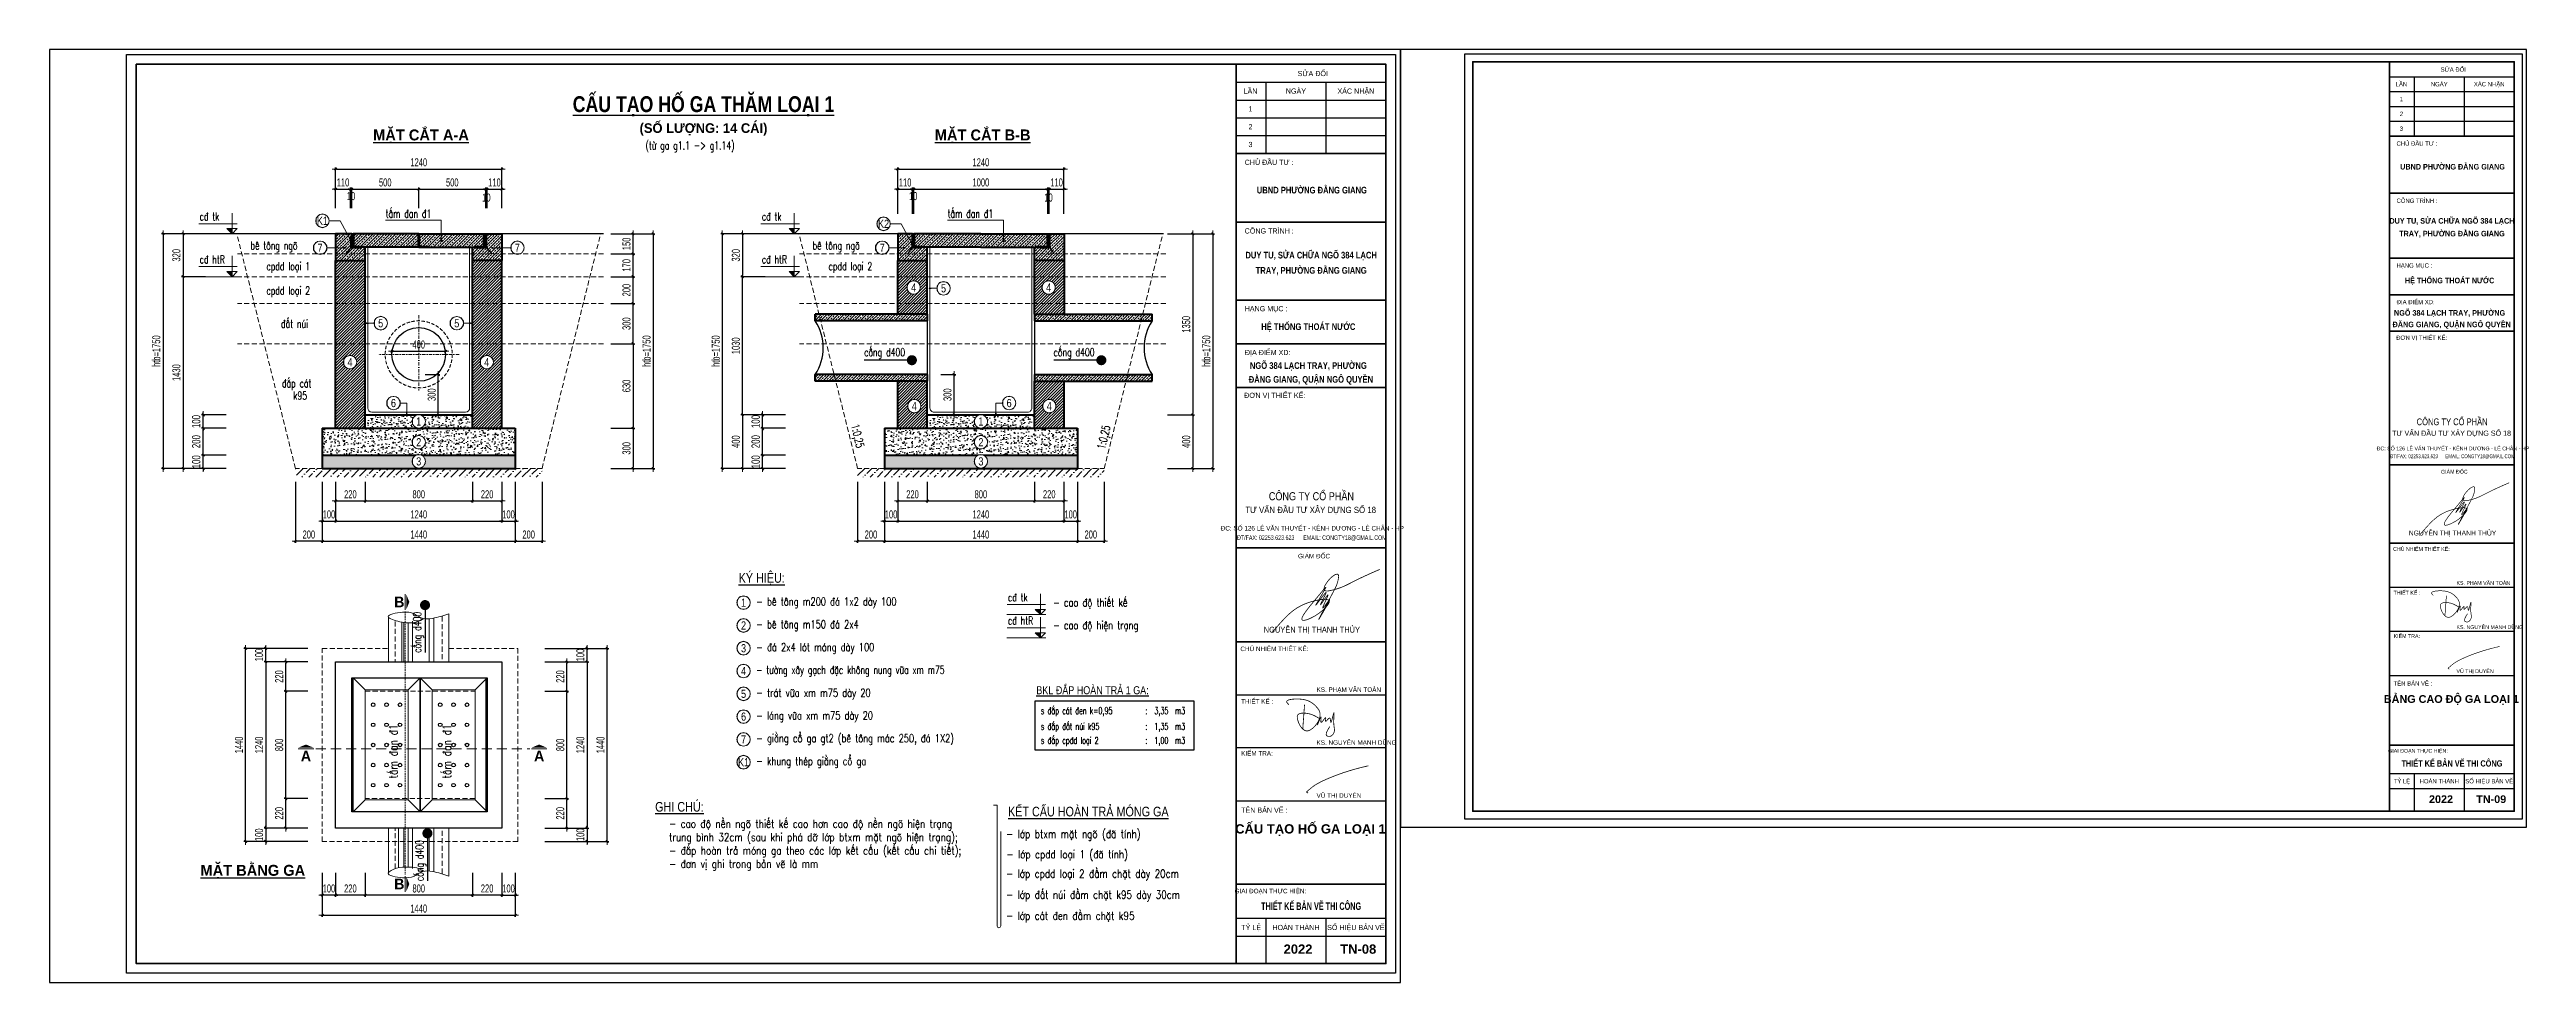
# Model space of a CAD drawing. Header units: inches. Extents: x 2792 to 53517, y -20644 to 27576.
# Drawn here: x 26431 to 44911, y 19994 to 26952 of the extents above; entities that cross this region are included whole.
import ezdxf
from ezdxf.enums import TextEntityAlignment as Align

# ---------------------------------------------------------------- set-up
doc = ezdxf.new("R2010")
doc.units = ezdxf.units.IN
doc.header["$MEASUREMENT"] = 0
doc.set_wipeout_variables(frame=1)
doc.linetypes.add('DASHDOT', pattern=[1, 0.5, -0.25, 0, -0.25])
doc.linetypes.add('HIDDEN', pattern=[0.375, 0.25, -0.125])
for name, color, linetype, lineweight in [('2 - Text2', 2, 'Continuous', 20), ('39 - Net manh', 39, 'Continuous', 18), ('dim', 144, 'Continuous', 13), ('hatch', 67, 'Continuous', 9), ('ISO', 153, 'Continuous', 13), ('KHUAT', 254, 'HIDDEN', 15), ('LC Dim', 8, 'Continuous', 18), ('LC Hatch', 252, 'Continuous', 9), ('LC ISO', 153, 'Continuous', 13), ('LC Khac', 4, 'Continuous', 9), ('LC MANH DUT', 35, 'HIDDEN', 5), ('LC Net dam 1', 30, 'Continuous', 30), ('LC Net dam2', 6, 'Continuous', 40), ('LC Net manh', 9, 'Continuous', 5), ('LC Net thay', 7, 'Continuous', 25), ('LC Net truc', 79, 'DASHDOT', 13), ('LC Text1', 3, 'Continuous', 20), ('LC Text2', 7, 'Continuous', 25), ('TextThep', 7, 'Continuous', 0), ('THEP', 1, 'Continuous', 35), ('THEPDOC', 1, 'Continuous', 40)]:
    doc.layers.add(name, color=color, linetype=linetype, lineweight=lineweight)
for name, color, linetype in [('BT7-THAY', 7, 'Continuous'), ('ENTTNTHIETKE1', 2, 'Continuous'), ('GHICHU', 7, 'Continuous'), ('KHUNGTEN', 5, 'Continuous'), ('T.bao', 6, 'Continuous'), ('TAMDAN', 2, 'Continuous'), ('TXT', 5, 'Continuous')]:
    doc.layers.add(name, color=color, linetype=linetype)
doc.styles.add('Arch-Dim', font='vnsimli.shx', dxfattribs={"width": 0.65})
doc.styles.add('EG 1', font='')
doc.styles.add('General text 2', font='arial.ttf')
doc.styles.add('HOATBIF', font='hoatbif.shx', dxfattribs={"width": 0.7})
doc.styles.add('LC 1', font='')
doc.styles.add('LC 3', font='vnsimli.shx', dxfattribs={"width": 0.75})
doc.styles.add('LC3', font='', dxfattribs={"width": 0.8})
doc.styles.add('style1', font='')
doc.styles.add('T2', font='', dxfattribs={"width": 0.8})
doc.styles.add('THANG2', font='')
doc.styles.add('TXTDIM', font='', dxfattribs={"width": 0.7})
doc.styles.add('VnAvantH-B', font='')
doc.styles.get('EG 1').set_extended_font_data('.VnAvantH', bold=True)
doc.styles.get('LC 1').set_extended_font_data('.VnAvantH', bold=True)
doc.styles.get('LC3').set_extended_font_data('.VnArialH', bold=True)
doc.styles.get('style1').set_extended_font_data('.VnAvantH')
doc.styles.get('T2').set_extended_font_data('.VnArialH')
doc.styles.get('THANG2').set_extended_font_data('.VnHelvetInsH', bold=True)
doc.styles.get('TXTDIM').set_extended_font_data('.VnArial')
doc.styles.get('VnAvantH-B').set_extended_font_data('.VnAvantH', bold=True)
doc.dimstyles.new('1-100(1-25)', dxfattribs={"dimscale": 25, "dimtxt": 2.5, "dimasz": 0.35, "dimexe": 0.5, "dimexo": 0, "dimgap": 0.8, "dimtad": 1, "dimdec": 0, "dimzin": 0, "dimdsep": 46, "dimtxsty": 'HOATBIF', "dimblk1": 'DOT', "dimblk2": 'DOT', "dimsah": 1, "dimcen": -1, "dimdle": 1, "dimclrd": 256, "dimclre": 256, "dimclrt": 4, "dimadec": 3, "dimazin": 2, "dimtfac": 0.333333, "dimtdec": 0, "dimtix": 1, "dimtmove": 2, "dimatfit": 3, "dimldrblk": 'DOT', "dimfxl": 1, "dimtvp": 0.833333, "dimtolj": 1, "dimtzin": 0, "dimarcsym": 0})
doc.dimstyles.new('DIM20', dxfattribs={"dimscale": 20, "dimtxt": 2.5, "dimasz": 0.3, "dimexe": 0.5, "dimexo": 0, "dimgap": 0.5, "dimtad": 1, "dimdec": 0, "dimzin": 12, "dimdsep": 46, "dimtxsty": 'TXTDIM', "dimblk": 'SLASH', "dimcen": 1.5, "dimclrd": 144, "dimclre": 144, "dimclrt": 1, "dimaunit": 1, "dimadec": 0, "dimazin": 0, "dimtfac": 1, "dimtdec": 0, "dimtix": 1, "dimtmove": 0, "dimatfit": 3, "dimldrblk": 'DOT', "dimfxl": 2, "dimtolj": 1, "dimtzin": 0, "dimlwd": 9, "dimlwe": 9, "dimarcsym": 1})
doc.dimstyles.new('DIM25', dxfattribs={"dimscale": 25, "dimtxt": 2.5, "dimasz": 0.3, "dimexe": 0.5, "dimexo": 0, "dimgap": 0.5, "dimtad": 1, "dimdec": 0, "dimzin": 12, "dimdsep": 46, "dimtxsty": 'TXTDIM', "dimblk": 'SLASH', "dimcen": 1.5, "dimclrd": 144, "dimclre": 144, "dimclrt": 1, "dimadec": 0, "dimazin": 0, "dimtfac": 1, "dimtdec": 0, "dimtix": 1, "dimtmove": 0, "dimatfit": 3, "dimldrblk": 'DOT', "dimfxl": 2, "dimtolj": 1, "dimtzin": 0, "dimlwd": 9, "dimlwe": 9, "dimarcsym": 1})
pattern_1 = [(45, (0, -200), (-10.6066017, 10.6066017), [])]
pattern_2 = [(50, (0, -200), (71.72602, -6.27521), [7.5, -82.5]), (355, (0, -200), (-13.87513, 75.21921), [6, -66]), (100.45144, (5.98, -200.52), (57.85088, 68.944), [6.37402, -70.11421]), (46.1842, (0, -180), (106.72413, -16.55193), [11.25, -123.75]), (96.63564, (8.89, -181.38), (93.4662, 97.41186), [9.56103, -105.17138]), (351.18416, (0, -180), (93.4662, 97.41186), [9, -99]), (21, (10, -185), (59.690705, -40.26189), [7.5, -82.5]), (326, (10, -185), (24.33153, 72.515), [6, -66]), (71.45144, (14.974, -188.355), (84.02224, 32.25312), [6.37402, -70.11421]), (37.5, (0, -200), (1.215986, 33.289385), [0, -65.2, 0, -67, 0, -66.25]), (7.5, (0, -200), (26.306954, 39.44117), [0, -38.2, 0, -63.7, 0, -25.25]), (327.5, (-22.3, -200), (53.382244, -2.255487), [0, -25, 0, -78, 0, -103.5]), (317.5, (-32.3, -200), (58.318617, 10.0105), [0, -32.5, 0, -51.8, 0, -73.5])]
pattern_3 = [(45, (0, -200), (19.887378, 72.920387), [93.75, -18.75, 0, -18.75])]

msp = doc.modelspace()

# ---------------------------------------------------------------- texts
at = {"ltscale": 2, "style": 'LC 1'}
for p in [(28344.5, 21683.6, 0), (30084.5, 21683.6, 0)]:
    msp.add_attdef('A', text='B', height=79.2, dxfattribs=at).set_placement(p, align=Align.MIDDLE_CENTER)
at = {"layer": 'GHICHU', "color": 0, "style": 'THANG2'}
for s, height, p in [('b¶ng cao ®é ga lo¹i 1', 57.717, (44351.2, 22079.5, 0)), ('2022', 57.72, (44273.8, 21332.4, 0)), ('TN-09', 57.72, (44648.3, 21332.4, 0)), ('cÊu t¹o hè ga lo¹i 1', 69.26, (35839.1, 21105.1, 0)), ('2022', 69.26, (35746.3, 20208.6, 0)), ('TN-08', 69.26, (36195.6, 20208.6, 0))]:
    msp.add_text(s, height=height, dxfattribs=at).set_placement(p, align=Align.CENTER)
at = {"layer": 'LC Text1', "color": 3, "style": 'LC 3'}
for s, height, width, p in [('(tõ ga g1.1 -> g1.14)', 60, 0.7, (30878, 26207.5)), ('tÊm ®an ®1', 60, 0.7, (28939.5, 25698.5, 0)), ('tÊm ®an ®1', 60, 0.7, (33131.9, 25698.5, 0)), ('bª t«ng ngâ', 60, 0.7, (27930.5, 25460.8)), ('bª t«ng ngâ', 60, 0.7, (32124.8, 25460.8)), ('cpdd lo¹i 2', 60, 0.7, (28049.5, 25125)), ('®Êt nói', 60, 0.7, (28158.5, 24877.5)), ('®¾p c¸t', 60, 0.7, (28165.5, 24433)), ('k95', 60, 0.7, (28250.5, 24341.5)), ('- bª t«ng m200 ®¸ 1x2 dµy 100', 60, 0.75, (31703.6, 22805.5, 0)), ('- cao ®é thiÕt kÕ', 60, 0.75, (33918.6, 22798.5, 0)), ('- cao ®é hiÖn tr¹ng', 60, 0.75, (33918.6, 22628.5, 0)), ('- t\xadêng x©y g¹ch ®Æc kh«ng nung v÷a xm m75', 60, 0.7, (31703.6, 22295.5, 0)), ('s ®¾p c¸t ®en k=0,95', 50, 0.7, (33828, 21996.6)), (':', 50, 0.7, (34607, 21996.6)), ('3,35', 50, 0.7, (34674.5, 21996.6)), ('m3', 50, 0.7, (34829, 21996.6)), ('- gi»ng cæ ga gt2 (bª t«ng m¸c 250, ®¸ 1X2)', 60, 0.75, (31703.6, 21785.5, 0)), ('s ®¾p ®Êt nói k95', 50, 0.7, (33828, 21879.5)), ('s ®¾p cp®d lo¹i 2', 50, 0.7, (33828, 21774.4)), (':', 50, 0.7, (34607, 21879.5)), (':', 50, 0.7, (34607, 21774.4)), ('1,35', 50, 0.7, (34674.5, 21879.5)), ('1,00', 50, 0.7, (34674.5, 21774.4)), ('m3', 50, 0.7, (34829, 21879.5)), ('m3', 50, 0.7, (34829, 21774.4))]:
    msp.add_text(s, height=height, dxfattribs=dict(at, width=width)).set_placement(p)
for s, rotation, width, p in [('cèng d400', 359.99475, 0.7, (32508.7, 24664.8, 0)), ('cèng d400', 359.99475, 0.7, (33922.4, 24664.8, 0)), ('1:0,25', 283.32647, 0.7, (32411.6, 24151.5, 0)), ('1:0,25', 76.67353, 0.7, (34305, 23966.6, 0)), ('cèng d400', 89.99475, 0.7, (29203.6, 22452.7)), ('- líp btxm mÆt ngâ (®· tÝnh)', 359.99922, 0.8, (33568, 21071.7, 0)), ('cèng d400', 89.99475, 0.7, (29221.1, 20750.2)), ('- líp cpdd lo¹i 1 (®· tÝnh)', 359.99922, 0.8, (33570.4, 20920.2, 0)), ('- líp cpdd lo¹i 2 ®Çm chÆt dµy 20cm', 359.99922, 0.8, (33567.5, 20775.8, 0)), ('- líp ®Êt nói ®Çm chÆt k95 dµy 30cm', 359.99922, 0.8, (33567.5, 20619, 0)), ('- líp c¸t ®en ®Çm chÆt k95', 359.99922, 0.8, (33567.5, 20462.2, 0))]:
    msp.add_text(s, height=60, rotation=rotation, dxfattribs=dict(at, width=width)).set_placement(p)
at = {"layer": 'LC Text1', "style": 'Arch-Dim', "width": 0.8}
for p in [(29027.1, 21516, 0), (29426.7, 21516, 0)]:
    msp.add_text('tÊm ®an ®1', height=62.5, rotation=90, dxfattribs=at).set_placement(p)
at = {"layer": 'LC Text1', "color": 3, "insert": (31053.5, 21208.4, 0), "char_height": 60, "width": 2405.951, "attachment_point": 1, "rotation": 359.99922, "style": 'LC 3'}
msp.add_mtext('{\\W0.8;- cao ®é nÒn ngâ thiÕt kÕ cao h¬n cao ®é nÒn ngâ hiÖn tr¹ng trung b×nh 32cm (sau khi ph¸ dì líp btxm mÆt ngâ hiÖn tr¹ng);\\P- ®¾p hoµn tr¶ mãng ga theo c¸c líp kÕt cÊu (kÕt cÊu chi tiÕt);\\P- ®¬n vÞ ghi trong b¶n vÏ lµ mm}', dxfattribs=at)
at = {"layer": 'LC Text2', "style": 'T2', "width": 0.8}
msp.add_text('%%Ubkl ®¾p hoµn tr¶ 1 ga:', height=60, dxfattribs=at).set_placement((33793.6, 22143.9))
for s, p in [('%%Ughi chó:', (30949.9, 21268.4, 0)), ('%%UkÕt cÊu hoµn tr¶ mãng ga', (33582.6, 21232.8, 0))]:
    msp.add_text(s, height=72, rotation=359.99922, dxfattribs=at).set_placement(p)

# ---------------------------------------------------------------- blocks, each defined once
blk = doc.blocks.new('DOT')
at = {"layer": 'LC Dim'}
blk.add_line((-3, 0), (3, 0), dxfattribs=at)
at = {"layer": 'LC Dim', "color": 4}
blk.add_line((-1, -1), (1, 1), dxfattribs=at)
blk.add_lwpolyline([(0.5, 1), (-1, -0.5), (-0.5, -1), (1, 0.5)], close=True, dxfattribs=at)
blk = doc.blocks.new('*D30')
at = {"layer": 'Defpoints', "color": 0, "transparency": 16777216}
for p in [(28194, 21366), (28358, 21366), (28358, 21146)]:
    blk.add_point(p, dxfattribs=at)
at = {"layer": 'LC Dim', "lineweight": -2, "transparency": 16777216}
for p, q in [((28358, 21366), (28182, 21366)), ((28194, 21154), (28194, 21357)), ((28358, 21146), (28182, 21146))]:
    blk.add_line(p, q, dxfattribs=at)
at = {"layer": 'LC Dim', "lineweight": -2, "transparency": 16777216, "xscale": 8.399999999999999, "yscale": 8.399999999999999, "zscale": 8.399999999999999}
for p, rotation in [((28194, 21366), 90), ((28194, 21146), 270)]:
    blk.add_blockref('DOT', p, dxfattribs=dict(at, rotation=rotation))
at = {"layer": 'LC Dim', "color": 4, "transparency": 16777216, "insert": (28145, 21256), "char_height": 60, "attachment_point": 5, "rotation": 90, "style": 'HOATBIF'}
blk.add_mtext('\\A1;220', dxfattribs=at)
blk = doc.blocks.new('_Dot')
at = {"color": 0, "linetype": 'ByBlock', "lineweight": -2}
blk.add_line((-0.5, 0), (-1, 0), dxfattribs=at)
at = {"color": 0, "linetype": 'ByBlock', "const_width": 0.5}
blk.add_lwpolyline([(-0.25, 0, 1), (0.25, 0, 1)], format="xyb", close=True, dxfattribs=at)
blk = doc.blocks.new('*D31')
at = {"layer": 'Defpoints', "color": 0, "transparency": 16777216}
for p in [(28194, 22166), (28358, 22166), (28358, 21366)]:
    blk.add_point(p, dxfattribs=at)
at = {"layer": 'LC Dim', "lineweight": -2, "transparency": 16777216}
for p, q in [((28358, 22166), (28182, 22166)), ((28194, 21374), (28194, 22157)), ((28358, 21366), (28182, 21366))]:
    blk.add_line(p, q, dxfattribs=at)
at = {"layer": 'LC Dim', "lineweight": -2, "transparency": 16777216, "xscale": 8.399999999999999, "yscale": 8.399999999999999, "zscale": 8.399999999999999}
for p, rotation in [((28194, 22166), 90), ((28194, 21366), 270)]:
    blk.add_blockref('DOT', p, dxfattribs=dict(at, rotation=rotation))
at = {"layer": 'LC Dim', "color": 4, "transparency": 16777216, "insert": (28145, 21766), "char_height": 60, "attachment_point": 5, "rotation": 90, "style": 'HOATBIF'}
blk.add_mtext('\\A1;800', dxfattribs=at)
blk = doc.blocks.new('*D32')
at = {"layer": 'Defpoints', "color": 0, "transparency": 16777216}
for p in [(28194, 22386), (28358, 22386), (28358, 22166)]:
    blk.add_point(p, dxfattribs=at)
at = {"layer": 'LC Dim', "lineweight": -2, "transparency": 16777216}
for p, q in [((28358, 22386), (28182, 22386)), ((28194, 22174), (28194, 22377)), ((28358, 22166), (28182, 22166))]:
    blk.add_line(p, q, dxfattribs=at)
at = {"layer": 'LC Dim', "lineweight": -2, "transparency": 16777216, "xscale": 8.399999999999999, "yscale": 8.399999999999999, "zscale": 8.399999999999999}
for p, rotation in [((28194, 22386), 90), ((28194, 22166), 270)]:
    blk.add_blockref('DOT', p, dxfattribs=dict(at, rotation=rotation))
at = {"layer": 'LC Dim', "color": 4, "transparency": 16777216, "insert": (28145, 22276), "char_height": 60, "attachment_point": 5, "rotation": 90, "style": 'HOATBIF'}
blk.add_mtext('\\A1;220', dxfattribs=at)
blk = doc.blocks.new('*D33')
at = {"layer": 'Defpoints', "color": 0, "transparency": 16777216}
for p in [(28044, 22486), (28358, 22486), (28358, 22386)]:
    blk.add_point(p, dxfattribs=at)
at = {"layer": 'LC Dim', "lineweight": -2, "transparency": 16777216}
for p, q in [((28358, 22486), (28032, 22486)), ((28358, 22386), (28032, 22386)), ((28044, 22494), (28044, 22503)), ((28044, 22386), (28044, 22486)), ((28044, 22377), (28044, 22369))]:
    blk.add_line(p, q, dxfattribs=at)
at = {"layer": 'LC Dim', "lineweight": -2, "transparency": 16777216, "xscale": 8.399999999999999, "yscale": 8.399999999999999, "zscale": 8.399999999999999}
for p, rotation in [((28044, 22486), 270), ((28044, 22386), 90)]:
    blk.add_blockref('DOT', p, dxfattribs=dict(at, rotation=rotation))
at = {"layer": 'LC Dim', "color": 4, "transparency": 16777216, "insert": (27995, 22436), "char_height": 60, "attachment_point": 5, "rotation": 90, "style": 'HOATBIF'}
blk.add_mtext('\\A1;100', dxfattribs=at)
blk = doc.blocks.new('*D34')
at = {"layer": 'Defpoints', "color": 0, "transparency": 16777216}
for p in [(28358, 21146), (28044, 21046), (28358, 21046)]:
    blk.add_point(p, dxfattribs=at)
at = {"layer": 'LC Dim', "lineweight": -2, "transparency": 16777216}
for p, q in [((28358, 21146), (28032, 21146)), ((28044, 21154), (28044, 21163)), ((28044, 21146), (28044, 21046)), ((28358, 21046), (28032, 21046)), ((28044, 21037), (28044, 21029))]:
    blk.add_line(p, q, dxfattribs=at)
at = {"layer": 'LC Dim', "lineweight": -2, "transparency": 16777216, "xscale": 8.399999999999999, "yscale": 8.399999999999999, "zscale": 8.399999999999999}
for p, rotation in [((28044, 21146), 270), ((28044, 21046), 90)]:
    blk.add_blockref('DOT', p, dxfattribs=dict(at, rotation=rotation))
at = {"layer": 'LC Dim', "color": 4, "transparency": 16777216, "insert": (27995, 21096), "char_height": 60, "attachment_point": 5, "rotation": 90, "style": 'HOATBIF'}
blk.add_mtext('\\A1;100', dxfattribs=at)
blk = doc.blocks.new('*D35')
at = {"layer": 'Defpoints', "color": 0, "transparency": 16777216}
for p in [(28358, 22386), (28044, 21146), (28358, 21146)]:
    blk.add_point(p, dxfattribs=at)
at = {"layer": 'LC Dim', "lineweight": -2, "transparency": 16777216}
for p, q in [((28358, 22386), (28032, 22386)), ((28044, 22377), (28044, 21154)), ((28358, 21146), (28032, 21146))]:
    blk.add_line(p, q, dxfattribs=at)
at = {"layer": 'LC Dim', "lineweight": -2, "transparency": 16777216, "xscale": 8.399999999999999, "yscale": 8.399999999999999, "zscale": 8.399999999999999}
for p, rotation in [((28044, 22386), 90), ((28044, 21146), 270)]:
    blk.add_blockref('DOT', p, dxfattribs=dict(at, rotation=rotation))
at = {"layer": 'LC Dim', "color": 4, "transparency": 16777216, "insert": (27995, 21766), "char_height": 60, "attachment_point": 5, "rotation": 90, "style": 'HOATBIF'}
blk.add_mtext('\\A1;1240', dxfattribs=at)
blk = doc.blocks.new('*D36')
at = {"layer": 'Defpoints', "color": 0, "transparency": 16777216}
for p in [(27894, 22486), (28358, 22486), (28358, 21046)]:
    blk.add_point(p, dxfattribs=at)
at = {"layer": 'LC Dim', "lineweight": -2, "transparency": 16777216}
for p, q in [((28358, 22486), (27882, 22486)), ((27894, 21054), (27894, 22477)), ((28358, 21046), (27882, 21046))]:
    blk.add_line(p, q, dxfattribs=at)
at = {"layer": 'LC Dim', "lineweight": -2, "transparency": 16777216, "xscale": 8.399999999999999, "yscale": 8.399999999999999, "zscale": 8.399999999999999}
for p, rotation in [((27894, 22486), 90), ((27894, 21046), 270)]:
    blk.add_blockref('DOT', p, dxfattribs=dict(at, rotation=rotation))
at = {"layer": 'LC Dim', "color": 4, "transparency": 16777216, "insert": (27845, 21766), "char_height": 60, "attachment_point": 5, "rotation": 90, "style": 'HOATBIF'}
blk.add_mtext('\\A1;1440', dxfattribs=at)
blk = doc.blocks.new('*D37')
at = {"layer": 'Defpoints', "color": 0, "transparency": 16777216}
for p in [(30127, 22166), (30292, 22166), (30127, 21366)]:
    blk.add_point(p, dxfattribs=at)
at = {"layer": 'LC Dim', "lineweight": -2, "transparency": 16777216}
for p, q in [((30127, 22166), (30304, 22166)), ((30292, 21374), (30292, 22157)), ((30127, 21366), (30304, 21366))]:
    blk.add_line(p, q, dxfattribs=at)
at = {"layer": 'LC Dim', "lineweight": -2, "transparency": 16777216, "xscale": 8.399999999999999, "yscale": 8.399999999999999, "zscale": 8.399999999999999}
for p, rotation in [((30292, 22166), 90), ((30292, 21366), 270)]:
    blk.add_blockref('DOT', p, dxfattribs=dict(at, rotation=rotation))
at = {"layer": 'LC Dim', "color": 4, "transparency": 16777216, "insert": (30242, 21766), "char_height": 60, "attachment_point": 5, "rotation": 90, "style": 'HOATBIF'}
blk.add_mtext('\\A1;800', dxfattribs=at)
blk = doc.blocks.new('*D38')
at = {"layer": 'Defpoints', "color": 0, "transparency": 16777216}
for p in [(30127, 21366), (30292, 21366), (30127, 21146)]:
    blk.add_point(p, dxfattribs=at)
at = {"layer": 'LC Dim', "lineweight": -2, "transparency": 16777216}
for p, q in [((30127, 21366), (30304, 21366)), ((30292, 21154), (30292, 21357)), ((30127, 21146), (30304, 21146))]:
    blk.add_line(p, q, dxfattribs=at)
at = {"layer": 'LC Dim', "lineweight": -2, "transparency": 16777216, "xscale": 8.399999999999999, "yscale": 8.399999999999999, "zscale": 8.399999999999999}
for p, rotation in [((30292, 21366), 90), ((30292, 21146), 270)]:
    blk.add_blockref('DOT', p, dxfattribs=dict(at, rotation=rotation))
at = {"layer": 'LC Dim', "color": 4, "transparency": 16777216, "insert": (30242, 21256), "char_height": 60, "attachment_point": 5, "rotation": 90, "style": 'HOATBIF'}
blk.add_mtext('\\A1;220', dxfattribs=at)
blk = doc.blocks.new('*D39')
at = {"layer": 'Defpoints', "color": 0, "transparency": 16777216}
for p in [(29696, 25911), (29686, 25769), (29696, 25769)]:
    blk.add_point(p, dxfattribs=at)
at = {"layer": 'LC Dim', "lineweight": -2, "transparency": 16777216}
for p, q in [((29678, 25911), (29669, 25911)), ((29686, 25769), (29686, 25923)), ((29686, 25911), (29696, 25911)), ((29696, 25769), (29696, 25923)), ((29704, 25911), (29713, 25911))]:
    blk.add_line(p, q, dxfattribs=at)
at = {"layer": 'LC Dim', "lineweight": -2, "transparency": 16777216, "xscale": 8.399999999999999, "yscale": 8.399999999999999, "zscale": 8.399999999999999}
blk.add_blockref('DOT', (29686, 25911), dxfattribs=at)
at = {"layer": 'LC Dim', "lineweight": -2, "transparency": 16777216, "xscale": 8.399999999999999, "yscale": 8.399999999999999, "zscale": 8.399999999999999, "rotation": 180}
blk.add_blockref('DOT', (29696, 25911), dxfattribs=at)
at = {"layer": 'LC Dim', "color": 4, "transparency": 16777216, "insert": (29691, 25848), "char_height": 60, "attachment_point": 5, "style": 'HOATBIF'}
blk.add_mtext('\\A1;10', dxfattribs=at)
blk = doc.blocks.new('*D40')
at = {"layer": 'Defpoints', "color": 0, "transparency": 16777216}
for p in [(30127, 22386), (30292, 22386), (30127, 22166)]:
    blk.add_point(p, dxfattribs=at)
at = {"layer": 'LC Dim', "lineweight": -2, "transparency": 16777216}
for p, q in [((30127, 22386), (30304, 22386)), ((30292, 22174), (30292, 22377)), ((30127, 22166), (30304, 22166))]:
    blk.add_line(p, q, dxfattribs=at)
at = {"layer": 'LC Dim', "lineweight": -2, "transparency": 16777216, "xscale": 8.399999999999999, "yscale": 8.399999999999999, "zscale": 8.399999999999999}
for p, rotation in [((30292, 22386), 90), ((30292, 22166), 270)]:
    blk.add_blockref('DOT', p, dxfattribs=dict(at, rotation=rotation))
at = {"layer": 'LC Dim', "color": 4, "transparency": 16777216, "insert": (30242, 22276), "char_height": 60, "attachment_point": 5, "rotation": 90, "style": 'HOATBIF'}
blk.add_mtext('\\A1;220', dxfattribs=at)
blk = doc.blocks.new('*D41')
at = {"layer": 'Defpoints', "color": 0, "transparency": 16777216}
for p in [(30127, 22386), (30147, 22486), (30442, 22486)]:
    blk.add_point(p, dxfattribs=at)
at = {"layer": 'LC Dim', "lineweight": -2, "transparency": 16777216}
for p, q in [((30127, 22386), (30454, 22386)), ((30147, 22486), (30454, 22486)), ((30442, 22494), (30442, 22503)), ((30442, 22386), (30442, 22486)), ((30442, 22377), (30442, 22369))]:
    blk.add_line(p, q, dxfattribs=at)
at = {"layer": 'LC Dim', "lineweight": -2, "transparency": 16777216, "xscale": 8.399999999999999, "yscale": 8.399999999999999, "zscale": 8.399999999999999}
for p, rotation in [((30442, 22486), 270), ((30442, 22386), 90)]:
    blk.add_blockref('DOT', p, dxfattribs=dict(at, rotation=rotation))
at = {"layer": 'LC Dim', "color": 4, "transparency": 16777216, "insert": (30392, 22436), "char_height": 60, "attachment_point": 5, "rotation": 90, "style": 'HOATBIF'}
blk.add_mtext('\\A1;100', dxfattribs=at)
blk = doc.blocks.new('*D42')
at = {"layer": 'Defpoints', "color": 0, "transparency": 16777216}
for p in [(30127, 21146), (30127, 21046), (30442, 21046)]:
    blk.add_point(p, dxfattribs=at)
at = {"layer": 'LC Dim', "lineweight": -2, "transparency": 16777216}
for p, q in [((30127, 21146), (30454, 21146)), ((30442, 21154), (30442, 21163)), ((30442, 21146), (30442, 21046)), ((30127, 21046), (30454, 21046)), ((30442, 21037), (30442, 21029))]:
    blk.add_line(p, q, dxfattribs=at)
at = {"layer": 'LC Dim', "lineweight": -2, "transparency": 16777216, "xscale": 8.399999999999999, "yscale": 8.399999999999999, "zscale": 8.399999999999999}
for p, rotation in [((30442, 21146), 270), ((30442, 21046), 90)]:
    blk.add_blockref('DOT', p, dxfattribs=dict(at, rotation=rotation))
at = {"layer": 'LC Dim', "color": 4, "transparency": 16777216, "insert": (30392, 21096), "char_height": 60, "attachment_point": 5, "rotation": 90, "style": 'HOATBIF'}
blk.add_mtext('\\A1;100', dxfattribs=at)
blk = doc.blocks.new('*D43')
at = {"layer": 'Defpoints', "color": 0, "transparency": 16777216}
for p in [(30127, 22386), (30127, 21146), (30442, 21146)]:
    blk.add_point(p, dxfattribs=at)
at = {"layer": 'LC Dim', "lineweight": -2, "transparency": 16777216}
for p, q in [((30127, 22386), (30454, 22386)), ((30442, 22377), (30442, 21154)), ((30127, 21146), (30454, 21146))]:
    blk.add_line(p, q, dxfattribs=at)
at = {"layer": 'LC Dim', "lineweight": -2, "transparency": 16777216, "xscale": 8.399999999999999, "yscale": 8.399999999999999, "zscale": 8.399999999999999}
for p, rotation in [((30442, 22386), 90), ((30442, 21146), 270)]:
    blk.add_blockref('DOT', p, dxfattribs=dict(at, rotation=rotation))
at = {"layer": 'LC Dim', "color": 4, "transparency": 16777216, "insert": (30392, 21766), "char_height": 60, "attachment_point": 5, "rotation": 90, "style": 'HOATBIF'}
blk.add_mtext('\\A1;1240', dxfattribs=at)
blk = doc.blocks.new('*D44')
at = {"layer": 'Defpoints', "color": 0, "transparency": 16777216}
for p in [(30127, 22486), (30592, 22486), (30127, 21046)]:
    blk.add_point(p, dxfattribs=at)
at = {"layer": 'LC Dim', "lineweight": -2, "transparency": 16777216}
for p, q in [((30127, 22486), (30604, 22486)), ((30592, 21054), (30592, 22477)), ((30127, 21046), (30604, 21046))]:
    blk.add_line(p, q, dxfattribs=at)
at = {"layer": 'LC Dim', "lineweight": -2, "transparency": 16777216, "xscale": 8.399999999999999, "yscale": 8.399999999999999, "zscale": 8.399999999999999}
for p, rotation in [((30592, 22486), 90), ((30592, 21046), 270)]:
    blk.add_blockref('DOT', p, dxfattribs=dict(at, rotation=rotation))
at = {"layer": 'LC Dim', "color": 4, "transparency": 16777216, "insert": (30542, 21766), "char_height": 60, "attachment_point": 5, "rotation": 90, "style": 'HOATBIF'}
blk.add_mtext('\\A1;1440', dxfattribs=at)
blk = doc.blocks.new('*D45')
at = {"layer": 'Defpoints', "color": 0, "transparency": 16777216}
for p in [(28676, 25911), (28566, 25769), (28676, 25769)]:
    blk.add_point(p, dxfattribs=at)
at = {"layer": 'LC Dim', "lineweight": -2, "transparency": 16777216}
for p, q in [((28558, 25911), (28549, 25911)), ((28566, 25769), (28566, 25923)), ((28566, 25911), (28676, 25911)), ((28676, 25769), (28676, 25923)), ((28684, 25911), (28693, 25911))]:
    blk.add_line(p, q, dxfattribs=at)
at = {"layer": 'LC Dim', "lineweight": -2, "transparency": 16777216, "xscale": 8.399999999999999, "yscale": 8.399999999999999, "zscale": 8.399999999999999}
blk.add_blockref('DOT', (28566, 25911), dxfattribs=at)
at = {"layer": 'LC Dim', "lineweight": -2, "transparency": 16777216, "xscale": 8.399999999999999, "yscale": 8.399999999999999, "zscale": 8.399999999999999, "rotation": 180}
blk.add_blockref('DOT', (28676, 25911), dxfattribs=at)
at = {"layer": 'LC Dim', "color": 4, "transparency": 16777216, "insert": (28621, 25961), "char_height": 60, "attachment_point": 5, "style": 'HOATBIF'}
blk.add_mtext('\\A1;110', dxfattribs=at)
blk = doc.blocks.new('*D46')
at = {"layer": 'Defpoints', "color": 0, "transparency": 16777216}
for p in [(28686, 25911), (28676, 25769), (28686, 25769)]:
    blk.add_point(p, dxfattribs=at)
at = {"layer": 'LC Dim', "lineweight": -2, "transparency": 16777216}
for p, q in [((28668, 25911), (28659, 25911)), ((28676, 25769), (28676, 25923)), ((28676, 25911), (28686, 25911)), ((28686, 25769), (28686, 25923)), ((28694, 25911), (28703, 25911))]:
    blk.add_line(p, q, dxfattribs=at)
at = {"layer": 'LC Dim', "lineweight": -2, "transparency": 16777216, "xscale": 8.399999999999999, "yscale": 8.399999999999999, "zscale": 8.399999999999999}
blk.add_blockref('DOT', (28676, 25911), dxfattribs=at)
at = {"layer": 'LC Dim', "lineweight": -2, "transparency": 16777216, "xscale": 8.399999999999999, "yscale": 8.399999999999999, "zscale": 8.399999999999999, "rotation": 180}
blk.add_blockref('DOT', (28686, 25911), dxfattribs=at)
at = {"layer": 'LC Dim', "color": 4, "transparency": 16777216, "insert": (28681, 25859), "char_height": 60, "attachment_point": 5, "style": 'HOATBIF'}
blk.add_mtext('\\A1;10', dxfattribs=at)
blk = doc.blocks.new('*D47')
at = {"layer": 'Defpoints', "color": 0, "transparency": 16777216}
for p in [(29186, 25911), (28686, 25769), (29186, 25769)]:
    blk.add_point(p, dxfattribs=at)
at = {"layer": 'LC Dim', "lineweight": -2, "transparency": 16777216}
for p, q in [((28686, 25769), (28686, 25923)), ((28694, 25911), (29178, 25911)), ((29186, 25769), (29186, 25923))]:
    blk.add_line(p, q, dxfattribs=at)
at = {"layer": 'LC Dim', "lineweight": -2, "transparency": 16777216, "xscale": 8.399999999999999, "yscale": 8.399999999999999, "zscale": 8.399999999999999, "rotation": 180}
blk.add_blockref('DOT', (28686, 25911), dxfattribs=at)
at = {"layer": 'LC Dim', "lineweight": -2, "transparency": 16777216, "xscale": 8.399999999999999, "yscale": 8.399999999999999, "zscale": 8.399999999999999}
blk.add_blockref('DOT', (29186, 25911), dxfattribs=at)
at = {"layer": 'LC Dim', "color": 4, "transparency": 16777216, "insert": (28936, 25961), "char_height": 60, "attachment_point": 5, "style": 'HOATBIF'}
blk.add_mtext('\\A1;500', dxfattribs=at)
blk = doc.blocks.new('*D48')
at = {"layer": 'Defpoints', "color": 0, "transparency": 16777216}
for p in [(29686, 25911), (29186, 25769), (29686, 25769)]:
    blk.add_point(p, dxfattribs=at)
at = {"layer": 'LC Dim', "lineweight": -2, "transparency": 16777216}
for p, q in [((29186, 25769), (29186, 25923)), ((29194, 25911), (29678, 25911)), ((29686, 25769), (29686, 25923))]:
    blk.add_line(p, q, dxfattribs=at)
at = {"layer": 'LC Dim', "lineweight": -2, "transparency": 16777216, "xscale": 8.399999999999999, "yscale": 8.399999999999999, "zscale": 8.399999999999999, "rotation": 180}
blk.add_blockref('DOT', (29186, 25911), dxfattribs=at)
at = {"layer": 'LC Dim', "lineweight": -2, "transparency": 16777216, "xscale": 8.399999999999999, "yscale": 8.399999999999999, "zscale": 8.399999999999999}
blk.add_blockref('DOT', (29686, 25911), dxfattribs=at)
at = {"layer": 'LC Dim', "color": 4, "transparency": 16777216, "insert": (29436, 25961), "char_height": 60, "attachment_point": 5, "style": 'HOATBIF'}
blk.add_mtext('\\A1;500', dxfattribs=at)
blk = doc.blocks.new('*D49')
at = {"layer": 'Defpoints', "color": 0, "transparency": 16777216}
for p in [(29806, 25911), (29696, 25769), (29806, 25769)]:
    blk.add_point(p, dxfattribs=at)
at = {"layer": 'LC Dim', "lineweight": -2, "transparency": 16777216}
for p, q in [((29688, 25911), (29679, 25911)), ((29696, 25769), (29696, 25923)), ((29696, 25911), (29806, 25911)), ((29806, 25769), (29806, 25923)), ((29814, 25911), (29823, 25911))]:
    blk.add_line(p, q, dxfattribs=at)
at = {"layer": 'LC Dim', "lineweight": -2, "transparency": 16777216, "xscale": 8.399999999999999, "yscale": 8.399999999999999, "zscale": 8.399999999999999}
blk.add_blockref('DOT', (29696, 25911), dxfattribs=at)
at = {"layer": 'LC Dim', "lineweight": -2, "transparency": 16777216, "xscale": 8.399999999999999, "yscale": 8.399999999999999, "zscale": 8.399999999999999, "rotation": 180}
blk.add_blockref('DOT', (29806, 25911), dxfattribs=at)
at = {"layer": 'LC Dim', "color": 4, "transparency": 16777216, "insert": (29751, 25961), "char_height": 60, "attachment_point": 5, "style": 'HOATBIF'}
blk.add_mtext('\\A1;110', dxfattribs=at)
blk = doc.blocks.new('*D50')
at = {"layer": 'Defpoints', "color": 0, "transparency": 16777216}
for p in [(29806, 26061), (28566, 25769), (29806, 25769)]:
    blk.add_point(p, dxfattribs=at)
at = {"layer": 'LC Dim', "lineweight": -2, "transparency": 16777216}
for p, q in [((28566, 25769), (28566, 26073)), ((28574, 26061), (29798, 26061)), ((29806, 25769), (29806, 26073))]:
    blk.add_line(p, q, dxfattribs=at)
at = {"layer": 'LC Dim', "lineweight": -2, "transparency": 16777216, "xscale": 8.399999999999999, "yscale": 8.399999999999999, "zscale": 8.399999999999999, "rotation": 180}
blk.add_blockref('DOT', (28566, 26061), dxfattribs=at)
at = {"layer": 'LC Dim', "lineweight": -2, "transparency": 16777216, "xscale": 8.399999999999999, "yscale": 8.399999999999999, "zscale": 8.399999999999999}
blk.add_blockref('DOT', (29806, 26061), dxfattribs=at)
at = {"layer": 'LC Dim', "color": 4, "transparency": 16777216, "insert": (29186, 26111), "char_height": 60, "attachment_point": 5, "style": 'HOATBIF'}
blk.add_mtext('\\A1;1240', dxfattribs=at)
blk = doc.blocks.new('SLASH')
at = {"layer": 'dim', "color": 16, "linetype": 'Continuous'}
for p, q in [((-1.2, 0), (1.2, 0)), ((-0.6, -0.6), (0.6, 0.6))]:
    blk.add_line(p, q, dxfattribs=at)
blk = doc.blocks.new('*D51')
at = {"layer": 'Defpoints', "color": 0, "transparency": 16777216}
for p in [(29233, 24528), (29332, 24528), (29233, 24228)]:
    blk.add_point(p, dxfattribs=at)
at = {"layer": 'LC Dim', "lineweight": -2, "transparency": 16777216}
for p, q in [((29233, 24528), (29344, 24528)), ((29332, 24237), (29332, 24520)), ((29233, 24228), (29344, 24228))]:
    blk.add_line(p, q, dxfattribs=at)
at = {"layer": 'LC Dim', "lineweight": -2, "transparency": 16777216, "xscale": 8.399999999999999, "yscale": 8.399999999999999, "zscale": 8.399999999999999}
for p, rotation in [((29332, 24528), 90), ((29332, 24228), 270)]:
    blk.add_blockref('DOT', p, dxfattribs=dict(at, rotation=rotation))
at = {"layer": 'LC Dim', "color": 4, "transparency": 16777216, "insert": (29283, 24378), "char_height": 60, "attachment_point": 5, "rotation": 90, "style": 'HOATBIF'}
blk.add_mtext('\\A1;300', dxfattribs=at)
blk = doc.blocks.new('*U7')
at = {"layer": 'Defpoints'}
blk.add_lwpolyline([(0, 4.2), (-2.5, 3.4), (-4, 1.3), (-4, -1.3), (-2.5, -3.4), (0, -4.2), (2.5, -3.4), (4, -1.3), (4, 1.3), (2.5, 3.4)], close=True, dxfattribs=at)
at = {"layer": 'LC Text1', "style": 'General text 2', "width": 0.8, "flags": 8}
blk.add_attdef('SYMBOL', text='', height=5.2, dxfattribs=at).set_placement((0, 0), align=Align.MIDDLE_CENTER)
blk.add_wipeout([(0, 4.2), (-2.5, 3.4), (-4, 1.3), (-4, -1.3), (-2.5, -3.4), (0, -4.2), (2.5, -3.4), (4, -1.3), (4, 1.3), (2.5, 3.4)]).dxf.layer = 'LC Net manh'
at = {"layer": 'LC ISO'}
blk.add_circle((0, 0), 4.25, dxfattribs=at)
blk = doc.blocks.new('*D52')
at = {"layer": 'Defpoints', "color": 0, "transparency": 16777216}
for p in [(28466, 23729), (28566, 23729), (28566, 23436)]:
    blk.add_point(p, dxfattribs=at)
at = {"layer": 'LC Dim', "lineweight": -2, "transparency": 16777216}
for p, q in [((28466, 23729), (28466, 23424)), ((28566, 23729), (28566, 23424)), ((28458, 23436), (28449, 23436)), ((28466, 23436), (28566, 23436)), ((28574, 23436), (28583, 23436))]:
    blk.add_line(p, q, dxfattribs=at)
at = {"layer": 'LC Dim', "lineweight": -2, "transparency": 16777216, "xscale": 8.399999999999999, "yscale": 8.399999999999999, "zscale": 8.399999999999999}
blk.add_blockref('DOT', (28466, 23436), dxfattribs=at)
at = {"layer": 'LC Dim', "lineweight": -2, "transparency": 16777216, "xscale": 8.399999999999999, "yscale": 8.399999999999999, "zscale": 8.399999999999999, "rotation": 180}
blk.add_blockref('DOT', (28566, 23436), dxfattribs=at)
at = {"layer": 'LC Dim', "color": 4, "transparency": 16777216, "insert": (28516, 23485), "char_height": 60, "attachment_point": 5, "style": 'HOATBIF'}
blk.add_mtext('\\A1;100', dxfattribs=at)
blk = doc.blocks.new('*D53')
at = {"layer": 'Defpoints', "color": 0, "transparency": 16777216}
for p in [(28566, 23729), (28786, 23729), (28786, 23586)]:
    blk.add_point(p, dxfattribs=at)
at = {"layer": 'LC Dim', "lineweight": -2, "transparency": 16777216}
for p, q in [((28566, 23729), (28566, 23574)), ((28786, 23729), (28786, 23574)), ((28574, 23586), (28778, 23586))]:
    blk.add_line(p, q, dxfattribs=at)
at = {"layer": 'LC Dim', "lineweight": -2, "transparency": 16777216, "xscale": 8.399999999999999, "yscale": 8.399999999999999, "zscale": 8.399999999999999, "rotation": 180}
blk.add_blockref('DOT', (28566, 23586), dxfattribs=at)
at = {"layer": 'LC Dim', "lineweight": -2, "transparency": 16777216, "xscale": 8.399999999999999, "yscale": 8.399999999999999, "zscale": 8.399999999999999}
blk.add_blockref('DOT', (28786, 23586), dxfattribs=at)
at = {"layer": 'LC Dim', "color": 4, "transparency": 16777216, "insert": (28676, 23635), "char_height": 60, "attachment_point": 5, "style": 'HOATBIF'}
blk.add_mtext('\\A1;220', dxfattribs=at)
blk = doc.blocks.new('*D54')
at = {"layer": 'Defpoints', "color": 0, "transparency": 16777216}
for p in [(28786, 23729), (29586, 23729), (29586, 23586)]:
    blk.add_point(p, dxfattribs=at)
at = {"layer": 'LC Dim', "lineweight": -2, "transparency": 16777216}
for p, q in [((28786, 23729), (28786, 23574)), ((29586, 23729), (29586, 23574)), ((28794, 23586), (29578, 23586))]:
    blk.add_line(p, q, dxfattribs=at)
at = {"layer": 'LC Dim', "lineweight": -2, "transparency": 16777216, "xscale": 8.399999999999999, "yscale": 8.399999999999999, "zscale": 8.399999999999999, "rotation": 180}
blk.add_blockref('DOT', (28786, 23586), dxfattribs=at)
at = {"layer": 'LC Dim', "lineweight": -2, "transparency": 16777216, "xscale": 8.399999999999999, "yscale": 8.399999999999999, "zscale": 8.399999999999999}
blk.add_blockref('DOT', (29586, 23586), dxfattribs=at)
at = {"layer": 'LC Dim', "color": 4, "transparency": 16777216, "insert": (29186, 23635), "char_height": 60, "attachment_point": 5, "style": 'HOATBIF'}
blk.add_mtext('\\A1;800', dxfattribs=at)
blk = doc.blocks.new('*D55')
at = {"layer": 'Defpoints', "color": 0, "transparency": 16777216}
for p in [(29586, 23729), (29806, 23729), (29806, 23586)]:
    blk.add_point(p, dxfattribs=at)
at = {"layer": 'LC Dim', "lineweight": -2, "transparency": 16777216}
for p, q in [((29586, 23729), (29586, 23574)), ((29806, 23729), (29806, 23574)), ((29594, 23586), (29798, 23586))]:
    blk.add_line(p, q, dxfattribs=at)
at = {"layer": 'LC Dim', "lineweight": -2, "transparency": 16777216, "xscale": 8.399999999999999, "yscale": 8.399999999999999, "zscale": 8.399999999999999, "rotation": 180}
blk.add_blockref('DOT', (29586, 23586), dxfattribs=at)
at = {"layer": 'LC Dim', "lineweight": -2, "transparency": 16777216, "xscale": 8.399999999999999, "yscale": 8.399999999999999, "zscale": 8.399999999999999}
blk.add_blockref('DOT', (29806, 23586), dxfattribs=at)
at = {"layer": 'LC Dim', "color": 4, "transparency": 16777216, "insert": (29696, 23635), "char_height": 60, "attachment_point": 5, "style": 'HOATBIF'}
blk.add_mtext('\\A1;220', dxfattribs=at)
blk = doc.blocks.new('*D56')
at = {"layer": 'Defpoints', "color": 0, "transparency": 16777216}
for p in [(29806, 23729), (29906, 23729), (29906, 23436)]:
    blk.add_point(p, dxfattribs=at)
at = {"layer": 'LC Dim', "lineweight": -2, "transparency": 16777216}
for p, q in [((29806, 23729), (29806, 23424)), ((29906, 23729), (29906, 23424)), ((29798, 23436), (29789, 23436)), ((29806, 23436), (29906, 23436)), ((29914, 23436), (29923, 23436))]:
    blk.add_line(p, q, dxfattribs=at)
at = {"layer": 'LC Dim', "lineweight": -2, "transparency": 16777216, "xscale": 8.399999999999999, "yscale": 8.399999999999999, "zscale": 8.399999999999999}
blk.add_blockref('DOT', (29806, 23436), dxfattribs=at)
at = {"layer": 'LC Dim', "lineweight": -2, "transparency": 16777216, "xscale": 8.399999999999999, "yscale": 8.399999999999999, "zscale": 8.399999999999999, "rotation": 180}
blk.add_blockref('DOT', (29906, 23436), dxfattribs=at)
at = {"layer": 'LC Dim', "color": 4, "transparency": 16777216, "insert": (29856, 23485), "char_height": 60, "attachment_point": 5, "style": 'HOATBIF'}
blk.add_mtext('\\A1;100', dxfattribs=at)
blk = doc.blocks.new('*D57')
at = {"layer": 'Defpoints', "color": 0, "transparency": 16777216}
for p in [(29906, 23729), (30106, 23729), (30106, 23286)]:
    blk.add_point(p, dxfattribs=at)
at = {"layer": 'LC Dim', "lineweight": -2, "transparency": 16777216}
for p, q in [((29906, 23729), (29906, 23274)), ((30106, 23729), (30106, 23274)), ((29914, 23286), (30098, 23286))]:
    blk.add_line(p, q, dxfattribs=at)
at = {"layer": 'LC Dim', "lineweight": -2, "transparency": 16777216, "xscale": 8.399999999999999, "yscale": 8.399999999999999, "zscale": 8.399999999999999, "rotation": 180}
blk.add_blockref('DOT', (29906, 23286), dxfattribs=at)
at = {"layer": 'LC Dim', "lineweight": -2, "transparency": 16777216, "xscale": 8.399999999999999, "yscale": 8.399999999999999, "zscale": 8.399999999999999}
blk.add_blockref('DOT', (30106, 23286), dxfattribs=at)
at = {"layer": 'LC Dim', "color": 4, "transparency": 16777216, "insert": (30006, 23335), "char_height": 60, "attachment_point": 5, "style": 'HOATBIF'}
blk.add_mtext('\\A1;200', dxfattribs=at)
blk = doc.blocks.new('*D58')
at = {"layer": 'Defpoints', "color": 0, "transparency": 16777216}
for p in [(28566, 23729), (29806, 23729), (29806, 23436)]:
    blk.add_point(p, dxfattribs=at)
at = {"layer": 'LC Dim', "lineweight": -2, "transparency": 16777216}
for p, q in [((28566, 23729), (28566, 23424)), ((29806, 23729), (29806, 23424)), ((28574, 23436), (29798, 23436))]:
    blk.add_line(p, q, dxfattribs=at)
at = {"layer": 'LC Dim', "lineweight": -2, "transparency": 16777216, "xscale": 8.399999999999999, "yscale": 8.399999999999999, "zscale": 8.399999999999999, "rotation": 180}
blk.add_blockref('DOT', (28566, 23436), dxfattribs=at)
at = {"layer": 'LC Dim', "lineweight": -2, "transparency": 16777216, "xscale": 8.399999999999999, "yscale": 8.399999999999999, "zscale": 8.399999999999999}
blk.add_blockref('DOT', (29806, 23436), dxfattribs=at)
at = {"layer": 'LC Dim', "color": 4, "transparency": 16777216, "insert": (29186, 23485), "char_height": 60, "attachment_point": 5, "style": 'HOATBIF'}
blk.add_mtext('\\A1;1240', dxfattribs=at)
blk = doc.blocks.new('*D59')
at = {"layer": 'Defpoints', "color": 0, "transparency": 16777216}
for p in [(28466, 23729), (29906, 23729), (29906, 23286)]:
    blk.add_point(p, dxfattribs=at)
at = {"layer": 'LC Dim', "lineweight": -2, "transparency": 16777216}
for p, q in [((28466, 23729), (28466, 23274)), ((29906, 23729), (29906, 23274)), ((28474, 23286), (29898, 23286))]:
    blk.add_line(p, q, dxfattribs=at)
at = {"layer": 'LC Dim', "lineweight": -2, "transparency": 16777216, "xscale": 8.399999999999999, "yscale": 8.399999999999999, "zscale": 8.399999999999999, "rotation": 180}
blk.add_blockref('DOT', (28466, 23286), dxfattribs=at)
at = {"layer": 'LC Dim', "lineweight": -2, "transparency": 16777216, "xscale": 8.399999999999999, "yscale": 8.399999999999999, "zscale": 8.399999999999999}
blk.add_blockref('DOT', (29906, 23286), dxfattribs=at)
at = {"layer": 'LC Dim', "color": 4, "transparency": 16777216, "insert": (29186, 23335), "char_height": 60, "attachment_point": 5, "style": 'HOATBIF'}
blk.add_mtext('\\A1;1440', dxfattribs=at)
blk = doc.blocks.new('*D60')
at = {"layer": 'Defpoints', "color": 0, "transparency": 16777216}
for p in [(28266, 23729), (28466, 23729), (28266, 23286)]:
    blk.add_point(p, dxfattribs=at)
at = {"layer": 'LC Dim', "lineweight": -2, "transparency": 16777216}
for p, q in [((28266, 23729), (28266, 23274)), ((28466, 23729), (28466, 23274)), ((28458, 23286), (28274, 23286))]:
    blk.add_line(p, q, dxfattribs=at)
at = {"layer": 'LC Dim', "lineweight": -2, "transparency": 16777216, "xscale": 8.399999999999999, "yscale": 8.399999999999999, "zscale": 8.399999999999999, "rotation": 180}
blk.add_blockref('DOT', (28266, 23286), dxfattribs=at)
at = {"layer": 'LC Dim', "lineweight": -2, "transparency": 16777216, "xscale": 8.399999999999999, "yscale": 8.399999999999999, "zscale": 8.399999999999999}
blk.add_blockref('DOT', (28466, 23286), dxfattribs=at)
at = {"layer": 'LC Dim', "color": 4, "transparency": 16777216, "insert": (28366, 23335), "char_height": 60, "attachment_point": 5, "style": 'HOATBIF'}
blk.add_mtext('\\A1;200', dxfattribs=at)
blk = doc.blocks.new('*D61')
at = {"layer": 'Defpoints', "color": 0, "transparency": 16777216}
for p in [(33890, 25911), (33880, 25728), (33890, 25728)]:
    blk.add_point(p, dxfattribs=at)
at = {"layer": 'LC Dim', "lineweight": -2, "transparency": 16777216}
for p, q in [((33872, 25911), (33863, 25911)), ((33880, 25728), (33880, 25923)), ((33880, 25911), (33890, 25911)), ((33890, 25728), (33890, 25923)), ((33899, 25911), (33907, 25911))]:
    blk.add_line(p, q, dxfattribs=at)
at = {"layer": 'LC Dim', "lineweight": -2, "transparency": 16777216, "xscale": 8.399999999999999, "yscale": 8.399999999999999, "zscale": 8.399999999999999}
blk.add_blockref('DOT', (33880, 25911), dxfattribs=at)
at = {"layer": 'LC Dim', "lineweight": -2, "transparency": 16777216, "xscale": 8.399999999999999, "yscale": 8.399999999999999, "zscale": 8.399999999999999, "rotation": 180}
blk.add_blockref('DOT', (33890, 25911), dxfattribs=at)
at = {"layer": 'LC Dim', "color": 4, "transparency": 16777216, "insert": (33885, 25848), "char_height": 60, "attachment_point": 5, "style": 'HOATBIF'}
blk.add_mtext('\\A1;10', dxfattribs=at)
blk = doc.blocks.new('*D62')
at = {"layer": 'Defpoints', "color": 0, "transparency": 16777216}
for p in [(32870, 25911), (32760, 25728), (32870, 25728)]:
    blk.add_point(p, dxfattribs=at)
at = {"layer": 'LC Dim', "lineweight": -2, "transparency": 16777216}
for p, q in [((32752, 25911), (32743, 25911)), ((32760, 25728), (32760, 25923)), ((32760, 25911), (32870, 25911)), ((32870, 25728), (32870, 25923)), ((32879, 25911), (32887, 25911))]:
    blk.add_line(p, q, dxfattribs=at)
at = {"layer": 'LC Dim', "lineweight": -2, "transparency": 16777216, "xscale": 8.399999999999999, "yscale": 8.399999999999999, "zscale": 8.399999999999999}
blk.add_blockref('DOT', (32760, 25911), dxfattribs=at)
at = {"layer": 'LC Dim', "lineweight": -2, "transparency": 16777216, "xscale": 8.399999999999999, "yscale": 8.399999999999999, "zscale": 8.399999999999999, "rotation": 180}
blk.add_blockref('DOT', (32870, 25911), dxfattribs=at)
at = {"layer": 'LC Dim', "color": 4, "transparency": 16777216, "insert": (32815, 25961), "char_height": 60, "attachment_point": 5, "style": 'HOATBIF'}
blk.add_mtext('\\A1;110', dxfattribs=at)
blk = doc.blocks.new('*D63')
at = {"layer": 'Defpoints', "color": 0, "transparency": 16777216}
for p in [(32880, 25911), (32870, 25728), (32880, 25728)]:
    blk.add_point(p, dxfattribs=at)
at = {"layer": 'LC Dim', "lineweight": -2, "transparency": 16777216}
for p, q in [((32862, 25911), (32853, 25911)), ((32870, 25728), (32870, 25923)), ((32870, 25911), (32880, 25911)), ((32880, 25728), (32880, 25923)), ((32889, 25911), (32897, 25911))]:
    blk.add_line(p, q, dxfattribs=at)
at = {"layer": 'LC Dim', "lineweight": -2, "transparency": 16777216, "xscale": 8.399999999999999, "yscale": 8.399999999999999, "zscale": 8.399999999999999}
blk.add_blockref('DOT', (32870, 25911), dxfattribs=at)
at = {"layer": 'LC Dim', "lineweight": -2, "transparency": 16777216, "xscale": 8.399999999999999, "yscale": 8.399999999999999, "zscale": 8.399999999999999, "rotation": 180}
blk.add_blockref('DOT', (32880, 25911), dxfattribs=at)
at = {"layer": 'LC Dim', "color": 4, "transparency": 16777216, "insert": (32875, 25859), "char_height": 60, "attachment_point": 5, "style": 'HOATBIF'}
blk.add_mtext('\\A1;10', dxfattribs=at)
blk = doc.blocks.new('*D64')
at = {"layer": 'Defpoints', "color": 0, "transparency": 16777216}
for p in [(33880, 25911), (32880, 25728), (33880, 25728)]:
    blk.add_point(p, dxfattribs=at)
at = {"layer": 'LC Dim', "lineweight": -2, "transparency": 16777216}
for p, q in [((32880, 25728), (32880, 25923)), ((32889, 25911), (33872, 25911)), ((33880, 25728), (33880, 25923))]:
    blk.add_line(p, q, dxfattribs=at)
at = {"layer": 'LC Dim', "lineweight": -2, "transparency": 16777216, "xscale": 8.399999999999999, "yscale": 8.399999999999999, "zscale": 8.399999999999999, "rotation": 180}
blk.add_blockref('DOT', (32880, 25911), dxfattribs=at)
at = {"layer": 'LC Dim', "lineweight": -2, "transparency": 16777216, "xscale": 8.399999999999999, "yscale": 8.399999999999999, "zscale": 8.399999999999999}
blk.add_blockref('DOT', (33880, 25911), dxfattribs=at)
at = {"layer": 'LC Dim', "color": 4, "transparency": 16777216, "insert": (33380, 25961), "char_height": 60, "attachment_point": 5, "style": 'HOATBIF'}
blk.add_mtext('\\A1;1000', dxfattribs=at)
blk = doc.blocks.new('*D65')
at = {"layer": 'Defpoints', "color": 0, "transparency": 16777216}
for p in [(34000, 25911), (33890, 25728), (34000, 25728)]:
    blk.add_point(p, dxfattribs=at)
at = {"layer": 'LC Dim', "lineweight": -2, "transparency": 16777216}
for p, q in [((33882, 25911), (33873, 25911)), ((33890, 25728), (33890, 25923)), ((33890, 25911), (34000, 25911)), ((34000, 25728), (34000, 25923)), ((34009, 25911), (34017, 25911))]:
    blk.add_line(p, q, dxfattribs=at)
at = {"layer": 'LC Dim', "lineweight": -2, "transparency": 16777216, "xscale": 8.399999999999999, "yscale": 8.399999999999999, "zscale": 8.399999999999999}
blk.add_blockref('DOT', (33890, 25911), dxfattribs=at)
at = {"layer": 'LC Dim', "lineweight": -2, "transparency": 16777216, "xscale": 8.399999999999999, "yscale": 8.399999999999999, "zscale": 8.399999999999999, "rotation": 180}
blk.add_blockref('DOT', (34000, 25911), dxfattribs=at)
at = {"layer": 'LC Dim', "color": 4, "transparency": 16777216, "insert": (33945, 25961), "char_height": 60, "attachment_point": 5, "style": 'HOATBIF'}
blk.add_mtext('\\A1;110', dxfattribs=at)
blk = doc.blocks.new('*D66')
at = {"layer": 'Defpoints', "color": 0, "transparency": 16777216}
for p in [(34000, 26061), (32760, 25728), (34000, 25728)]:
    blk.add_point(p, dxfattribs=at)
at = {"layer": 'LC Dim', "lineweight": -2, "transparency": 16777216}
for p, q in [((32760, 25728), (32760, 26073)), ((32769, 26061), (33992, 26061)), ((34000, 25728), (34000, 26073))]:
    blk.add_line(p, q, dxfattribs=at)
at = {"layer": 'LC Dim', "lineweight": -2, "transparency": 16777216, "xscale": 8.399999999999999, "yscale": 8.399999999999999, "zscale": 8.399999999999999, "rotation": 180}
blk.add_blockref('DOT', (32760, 26061), dxfattribs=at)
at = {"layer": 'LC Dim', "lineweight": -2, "transparency": 16777216, "xscale": 8.399999999999999, "yscale": 8.399999999999999, "zscale": 8.399999999999999}
blk.add_blockref('DOT', (34000, 26061), dxfattribs=at)
at = {"layer": 'LC Dim', "color": 4, "transparency": 16777216, "insert": (33380, 26111), "char_height": 60, "attachment_point": 5, "style": 'HOATBIF'}
blk.add_mtext('\\A1;1240', dxfattribs=at)
blk = doc.blocks.new('*D67')
at = {"layer": 'Defpoints', "color": 0, "transparency": 16777216}
for p in [(33080, 24528), (33180, 24528), (33080, 24228)]:
    blk.add_point(p, dxfattribs=at)
at = {"layer": 'LC Dim', "lineweight": -2, "transparency": 16777216}
for p, q in [((33080, 24528), (33192, 24528)), ((33180, 24237), (33180, 24520)), ((33080, 24228), (33192, 24228))]:
    blk.add_line(p, q, dxfattribs=at)
at = {"layer": 'LC Dim', "lineweight": -2, "transparency": 16777216, "xscale": 8.399999999999999, "yscale": 8.399999999999999, "zscale": 8.399999999999999}
for p, rotation in [((33180, 24528), 90), ((33180, 24228), 270)]:
    blk.add_blockref('DOT', p, dxfattribs=dict(at, rotation=rotation))
at = {"layer": 'LC Dim', "color": 4, "transparency": 16777216, "insert": (33131, 24378), "char_height": 60, "attachment_point": 5, "rotation": 90, "style": 'HOATBIF'}
blk.add_mtext('\\A1;300', dxfattribs=at)
blk = doc.blocks.new('TIEUDE1')
at = {"layer": '2 - Text2', "color": 7, "style": 'EG 1'}
blk.add_attdef('TIªU§Ò', text='', height=5, dxfattribs=at).set_placement((0, 0), align=Align.BOTTOM_CENTER)
blk.add_attdef('TL', text='', height=3, dxfattribs=at).set_placement((0, -2), align=Align.TOP_CENTER)
blk = doc.blocks.new('*D74')
at = {"layer": 'Defpoints', "color": 0, "transparency": 16777216}
for p in [(32660, 23729), (32760, 23729), (32760, 23436)]:
    blk.add_point(p, dxfattribs=at)
at = {"layer": 'LC Dim', "lineweight": -2, "transparency": 16777216}
for p, q in [((32660, 23729), (32660, 23424)), ((32760, 23729), (32760, 23424)), ((32652, 23436), (32643, 23436)), ((32660, 23436), (32760, 23436)), ((32769, 23436), (32777, 23436))]:
    blk.add_line(p, q, dxfattribs=at)
at = {"layer": 'LC Dim', "lineweight": -2, "transparency": 16777216, "xscale": 8.399999999999999, "yscale": 8.399999999999999, "zscale": 8.399999999999999}
blk.add_blockref('DOT', (32660, 23436), dxfattribs=at)
at = {"layer": 'LC Dim', "lineweight": -2, "transparency": 16777216, "xscale": 8.399999999999999, "yscale": 8.399999999999999, "zscale": 8.399999999999999, "rotation": 180}
blk.add_blockref('DOT', (32760, 23436), dxfattribs=at)
at = {"layer": 'LC Dim', "color": 4, "transparency": 16777216, "insert": (32710, 23485), "char_height": 60, "attachment_point": 5, "style": 'HOATBIF'}
blk.add_mtext('\\A1;100', dxfattribs=at)
blk = doc.blocks.new('*D75')
at = {"layer": 'Defpoints', "color": 0, "transparency": 16777216}
for p in [(32760, 23729), (32980, 23729), (32980, 23586)]:
    blk.add_point(p, dxfattribs=at)
at = {"layer": 'LC Dim', "lineweight": -2, "transparency": 16777216}
for p, q in [((32760, 23729), (32760, 23574)), ((32980, 23729), (32980, 23574)), ((32769, 23586), (32972, 23586))]:
    blk.add_line(p, q, dxfattribs=at)
at = {"layer": 'LC Dim', "lineweight": -2, "transparency": 16777216, "xscale": 8.399999999999999, "yscale": 8.399999999999999, "zscale": 8.399999999999999, "rotation": 180}
blk.add_blockref('DOT', (32760, 23586), dxfattribs=at)
at = {"layer": 'LC Dim', "lineweight": -2, "transparency": 16777216, "xscale": 8.399999999999999, "yscale": 8.399999999999999, "zscale": 8.399999999999999}
blk.add_blockref('DOT', (32980, 23586), dxfattribs=at)
at = {"layer": 'LC Dim', "color": 4, "transparency": 16777216, "insert": (32870, 23635), "char_height": 60, "attachment_point": 5, "style": 'HOATBIF'}
blk.add_mtext('\\A1;220', dxfattribs=at)
blk = doc.blocks.new('*D76')
at = {"layer": 'Defpoints', "color": 0, "transparency": 16777216}
for p in [(32980, 23729), (33780, 23729), (33780, 23586)]:
    blk.add_point(p, dxfattribs=at)
at = {"layer": 'LC Dim', "lineweight": -2, "transparency": 16777216}
for p, q in [((32980, 23729), (32980, 23574)), ((33780, 23729), (33780, 23574)), ((32989, 23586), (33772, 23586))]:
    blk.add_line(p, q, dxfattribs=at)
at = {"layer": 'LC Dim', "lineweight": -2, "transparency": 16777216, "xscale": 8.399999999999999, "yscale": 8.399999999999999, "zscale": 8.399999999999999, "rotation": 180}
blk.add_blockref('DOT', (32980, 23586), dxfattribs=at)
at = {"layer": 'LC Dim', "lineweight": -2, "transparency": 16777216, "xscale": 8.399999999999999, "yscale": 8.399999999999999, "zscale": 8.399999999999999}
blk.add_blockref('DOT', (33780, 23586), dxfattribs=at)
at = {"layer": 'LC Dim', "color": 4, "transparency": 16777216, "insert": (33380, 23635), "char_height": 60, "attachment_point": 5, "style": 'HOATBIF'}
blk.add_mtext('\\A1;800', dxfattribs=at)
blk = doc.blocks.new('*D77')
at = {"layer": 'Defpoints', "color": 0, "transparency": 16777216}
for p in [(33780, 23729), (34000, 23729), (34000, 23586)]:
    blk.add_point(p, dxfattribs=at)
at = {"layer": 'LC Dim', "lineweight": -2, "transparency": 16777216}
for p, q in [((33780, 23729), (33780, 23574)), ((34000, 23729), (34000, 23574)), ((33789, 23586), (33992, 23586))]:
    blk.add_line(p, q, dxfattribs=at)
at = {"layer": 'LC Dim', "lineweight": -2, "transparency": 16777216, "xscale": 8.399999999999999, "yscale": 8.399999999999999, "zscale": 8.399999999999999, "rotation": 180}
blk.add_blockref('DOT', (33780, 23586), dxfattribs=at)
at = {"layer": 'LC Dim', "lineweight": -2, "transparency": 16777216, "xscale": 8.399999999999999, "yscale": 8.399999999999999, "zscale": 8.399999999999999}
blk.add_blockref('DOT', (34000, 23586), dxfattribs=at)
at = {"layer": 'LC Dim', "color": 4, "transparency": 16777216, "insert": (33890, 23635), "char_height": 60, "attachment_point": 5, "style": 'HOATBIF'}
blk.add_mtext('\\A1;220', dxfattribs=at)
blk = doc.blocks.new('*D78')
at = {"layer": 'Defpoints', "color": 0, "transparency": 16777216}
for p in [(34000, 23729), (34100, 23729), (34100, 23436)]:
    blk.add_point(p, dxfattribs=at)
at = {"layer": 'LC Dim', "lineweight": -2, "transparency": 16777216}
for p, q in [((34000, 23729), (34000, 23424)), ((34100, 23729), (34100, 23424)), ((33992, 23436), (33983, 23436)), ((34000, 23436), (34100, 23436)), ((34109, 23436), (34117, 23436))]:
    blk.add_line(p, q, dxfattribs=at)
at = {"layer": 'LC Dim', "lineweight": -2, "transparency": 16777216, "xscale": 8.399999999999999, "yscale": 8.399999999999999, "zscale": 8.399999999999999}
blk.add_blockref('DOT', (34000, 23436), dxfattribs=at)
at = {"layer": 'LC Dim', "lineweight": -2, "transparency": 16777216, "xscale": 8.399999999999999, "yscale": 8.399999999999999, "zscale": 8.399999999999999, "rotation": 180}
blk.add_blockref('DOT', (34100, 23436), dxfattribs=at)
at = {"layer": 'LC Dim', "color": 4, "transparency": 16777216, "insert": (34050, 23485), "char_height": 60, "attachment_point": 5, "style": 'HOATBIF'}
blk.add_mtext('\\A1;100', dxfattribs=at)
blk = doc.blocks.new('*D79')
at = {"layer": 'Defpoints', "color": 0, "transparency": 16777216}
for p in [(34100, 23729), (34300, 23729), (34300, 23286)]:
    blk.add_point(p, dxfattribs=at)
at = {"layer": 'LC Dim', "lineweight": -2, "transparency": 16777216}
for p, q in [((34100, 23729), (34100, 23274)), ((34300, 23729), (34300, 23274)), ((34109, 23286), (34292, 23286))]:
    blk.add_line(p, q, dxfattribs=at)
at = {"layer": 'LC Dim', "lineweight": -2, "transparency": 16777216, "xscale": 8.399999999999999, "yscale": 8.399999999999999, "zscale": 8.399999999999999, "rotation": 180}
blk.add_blockref('DOT', (34100, 23286), dxfattribs=at)
at = {"layer": 'LC Dim', "lineweight": -2, "transparency": 16777216, "xscale": 8.399999999999999, "yscale": 8.399999999999999, "zscale": 8.399999999999999}
blk.add_blockref('DOT', (34300, 23286), dxfattribs=at)
at = {"layer": 'LC Dim', "color": 4, "transparency": 16777216, "insert": (34200, 23335), "char_height": 60, "attachment_point": 5, "style": 'HOATBIF'}
blk.add_mtext('\\A1;200', dxfattribs=at)
blk = doc.blocks.new('*D80')
at = {"layer": 'Defpoints', "color": 0, "transparency": 16777216}
for p in [(32760, 23729), (34000, 23729), (34000, 23436)]:
    blk.add_point(p, dxfattribs=at)
at = {"layer": 'LC Dim', "lineweight": -2, "transparency": 16777216}
for p, q in [((32760, 23729), (32760, 23424)), ((34000, 23729), (34000, 23424)), ((32769, 23436), (33992, 23436))]:
    blk.add_line(p, q, dxfattribs=at)
at = {"layer": 'LC Dim', "lineweight": -2, "transparency": 16777216, "xscale": 8.399999999999999, "yscale": 8.399999999999999, "zscale": 8.399999999999999, "rotation": 180}
blk.add_blockref('DOT', (32760, 23436), dxfattribs=at)
at = {"layer": 'LC Dim', "lineweight": -2, "transparency": 16777216, "xscale": 8.399999999999999, "yscale": 8.399999999999999, "zscale": 8.399999999999999}
blk.add_blockref('DOT', (34000, 23436), dxfattribs=at)
at = {"layer": 'LC Dim', "color": 4, "transparency": 16777216, "insert": (33380, 23485), "char_height": 60, "attachment_point": 5, "style": 'HOATBIF'}
blk.add_mtext('\\A1;1240', dxfattribs=at)
blk = doc.blocks.new('*D81')
at = {"layer": 'Defpoints', "color": 0, "transparency": 16777216}
for p in [(32660, 23729), (34100, 23729), (34100, 23286)]:
    blk.add_point(p, dxfattribs=at)
at = {"layer": 'LC Dim', "lineweight": -2, "transparency": 16777216}
for p, q in [((32660, 23729), (32660, 23274)), ((34100, 23729), (34100, 23274)), ((32669, 23286), (34092, 23286))]:
    blk.add_line(p, q, dxfattribs=at)
at = {"layer": 'LC Dim', "lineweight": -2, "transparency": 16777216, "xscale": 8.399999999999999, "yscale": 8.399999999999999, "zscale": 8.399999999999999, "rotation": 180}
blk.add_blockref('DOT', (32660, 23286), dxfattribs=at)
at = {"layer": 'LC Dim', "lineweight": -2, "transparency": 16777216, "xscale": 8.399999999999999, "yscale": 8.399999999999999, "zscale": 8.399999999999999}
blk.add_blockref('DOT', (34100, 23286), dxfattribs=at)
at = {"layer": 'LC Dim', "color": 4, "transparency": 16777216, "insert": (33380, 23335), "char_height": 60, "attachment_point": 5, "style": 'HOATBIF'}
blk.add_mtext('\\A1;1440', dxfattribs=at)
blk = doc.blocks.new('*D82')
at = {"layer": 'Defpoints', "color": 0, "transparency": 16777216}
for p in [(32460, 23729), (32660, 23729), (32460, 23286)]:
    blk.add_point(p, dxfattribs=at)
at = {"layer": 'LC Dim', "lineweight": -2, "transparency": 16777216}
for p, q in [((32460, 23729), (32460, 23274)), ((32660, 23729), (32660, 23274)), ((32652, 23286), (32469, 23286))]:
    blk.add_line(p, q, dxfattribs=at)
at = {"layer": 'LC Dim', "lineweight": -2, "transparency": 16777216, "xscale": 8.399999999999999, "yscale": 8.399999999999999, "zscale": 8.399999999999999, "rotation": 180}
blk.add_blockref('DOT', (32460, 23286), dxfattribs=at)
at = {"layer": 'LC Dim', "lineweight": -2, "transparency": 16777216, "xscale": 8.399999999999999, "yscale": 8.399999999999999, "zscale": 8.399999999999999}
blk.add_blockref('DOT', (32660, 23286), dxfattribs=at)
at = {"layer": 'LC Dim', "color": 4, "transparency": 16777216, "insert": (32560, 23335), "char_height": 60, "attachment_point": 5, "style": 'HOATBIF'}
blk.add_mtext('\\A1;200', dxfattribs=at)
blk = doc.blocks.new('*D68')
at = {"layer": 'Defpoints', "color": 0, "transparency": 16777216}
for p in [(28566, 20811), (28786, 20811), (28566, 20646)]:
    blk.add_point(p, dxfattribs=at)
at = {"layer": 'LC Dim', "lineweight": -2, "transparency": 16777216}
for p, q in [((28566, 20811), (28566, 20634)), ((28786, 20811), (28786, 20634)), ((28778, 20646), (28574, 20646))]:
    blk.add_line(p, q, dxfattribs=at)
at = {"layer": 'LC Dim', "lineweight": -2, "transparency": 16777216, "xscale": 8.399999999999999, "yscale": 8.399999999999999, "zscale": 8.399999999999999, "rotation": 180}
blk.add_blockref('DOT', (28566, 20646), dxfattribs=at)
at = {"layer": 'LC Dim', "lineweight": -2, "transparency": 16777216, "xscale": 8.399999999999999, "yscale": 8.399999999999999, "zscale": 8.399999999999999}
blk.add_blockref('DOT', (28786, 20646), dxfattribs=at)
at = {"layer": 'LC Dim', "color": 4, "transparency": 16777216, "insert": (28676, 20695), "char_height": 60, "attachment_point": 5, "style": 'HOATBIF'}
blk.add_mtext('\\A1;220', dxfattribs=at)
blk = doc.blocks.new('*D69')
at = {"layer": 'Defpoints', "color": 0, "transparency": 16777216}
for p in [(29586, 20811), (29806, 20811), (29586, 20646)]:
    blk.add_point(p, dxfattribs=at)
at = {"layer": 'LC Dim', "lineweight": -2, "transparency": 16777216}
for p, q in [((29586, 20811), (29586, 20634)), ((29806, 20811), (29806, 20634)), ((29798, 20646), (29594, 20646))]:
    blk.add_line(p, q, dxfattribs=at)
at = {"layer": 'LC Dim', "lineweight": -2, "transparency": 16777216, "xscale": 8.399999999999999, "yscale": 8.399999999999999, "zscale": 8.399999999999999, "rotation": 180}
blk.add_blockref('DOT', (29586, 20646), dxfattribs=at)
at = {"layer": 'LC Dim', "lineweight": -2, "transparency": 16777216, "xscale": 8.399999999999999, "yscale": 8.399999999999999, "zscale": 8.399999999999999}
blk.add_blockref('DOT', (29806, 20646), dxfattribs=at)
at = {"layer": 'LC Dim', "color": 4, "transparency": 16777216, "insert": (29696, 20695), "char_height": 60, "attachment_point": 5, "style": 'HOATBIF'}
blk.add_mtext('\\A1;220', dxfattribs=at)
blk = doc.blocks.new('*D70')
at = {"layer": 'Defpoints', "color": 0, "transparency": 16777216}
for p in [(28786, 20811), (29586, 20811), (28786, 20646)]:
    blk.add_point(p, dxfattribs=at)
at = {"layer": 'LC Dim', "lineweight": -2, "transparency": 16777216}
for p, q in [((28786, 20811), (28786, 20634)), ((29586, 20811), (29586, 20634)), ((29578, 20646), (28794, 20646))]:
    blk.add_line(p, q, dxfattribs=at)
at = {"layer": 'LC Dim', "lineweight": -2, "transparency": 16777216, "xscale": 8.399999999999999, "yscale": 8.399999999999999, "zscale": 8.399999999999999, "rotation": 180}
blk.add_blockref('DOT', (28786, 20646), dxfattribs=at)
at = {"layer": 'LC Dim', "lineweight": -2, "transparency": 16777216, "xscale": 8.399999999999999, "yscale": 8.399999999999999, "zscale": 8.399999999999999}
blk.add_blockref('DOT', (29586, 20646), dxfattribs=at)
at = {"layer": 'LC Dim', "color": 4, "transparency": 16777216, "insert": (29186, 20695), "char_height": 60, "attachment_point": 5, "style": 'HOATBIF'}
blk.add_mtext('\\A1;800', dxfattribs=at)
blk = doc.blocks.new('*D71')
at = {"layer": 'Defpoints', "color": 0, "transparency": 16777216}
for p in [(28466, 20811), (28566, 20811), (28466, 20646)]:
    blk.add_point(p, dxfattribs=at)
at = {"layer": 'LC Dim', "lineweight": -2, "transparency": 16777216}
for p, q in [((28466, 20811), (28466, 20634)), ((28566, 20811), (28566, 20634)), ((28458, 20646), (28449, 20646)), ((28566, 20646), (28466, 20646)), ((28574, 20646), (28583, 20646))]:
    blk.add_line(p, q, dxfattribs=at)
at = {"layer": 'LC Dim', "lineweight": -2, "transparency": 16777216, "xscale": 8.399999999999999, "yscale": 8.399999999999999, "zscale": 8.399999999999999}
blk.add_blockref('DOT', (28466, 20646), dxfattribs=at)
at = {"layer": 'LC Dim', "lineweight": -2, "transparency": 16777216, "xscale": 8.399999999999999, "yscale": 8.399999999999999, "zscale": 8.399999999999999, "rotation": 180}
blk.add_blockref('DOT', (28566, 20646), dxfattribs=at)
at = {"layer": 'LC Dim', "color": 4, "transparency": 16777216, "insert": (28516, 20695), "char_height": 60, "attachment_point": 5, "style": 'HOATBIF'}
blk.add_mtext('\\A1;100', dxfattribs=at)
blk = doc.blocks.new('*D72')
at = {"layer": 'Defpoints', "color": 0, "transparency": 16777216}
for p in [(29806, 20811), (29906, 20811), (29906, 20646)]:
    blk.add_point(p, dxfattribs=at)
at = {"layer": 'LC Dim', "lineweight": -2, "transparency": 16777216}
for p, q in [((29806, 20811), (29806, 20634)), ((29906, 20811), (29906, 20634)), ((29798, 20646), (29789, 20646)), ((29806, 20646), (29906, 20646)), ((29914, 20646), (29923, 20646))]:
    blk.add_line(p, q, dxfattribs=at)
at = {"layer": 'LC Dim', "lineweight": -2, "transparency": 16777216, "xscale": 8.399999999999999, "yscale": 8.399999999999999, "zscale": 8.399999999999999}
blk.add_blockref('DOT', (29806, 20646), dxfattribs=at)
at = {"layer": 'LC Dim', "lineweight": -2, "transparency": 16777216, "xscale": 8.399999999999999, "yscale": 8.399999999999999, "zscale": 8.399999999999999, "rotation": 180}
blk.add_blockref('DOT', (29906, 20646), dxfattribs=at)
at = {"layer": 'LC Dim', "color": 4, "transparency": 16777216, "insert": (29856, 20695), "char_height": 60, "attachment_point": 5, "style": 'HOATBIF'}
blk.add_mtext('\\A1;100', dxfattribs=at)
blk = doc.blocks.new('*D73')
at = {"layer": 'Defpoints', "color": 0, "transparency": 16777216}
for p in [(28466, 20811), (29906, 20811), (29906, 20496)]:
    blk.add_point(p, dxfattribs=at)
at = {"layer": 'LC Dim', "lineweight": -2, "transparency": 16777216}
for p, q in [((28466, 20811), (28466, 20484)), ((29906, 20811), (29906, 20484)), ((28474, 20496), (29898, 20496))]:
    blk.add_line(p, q, dxfattribs=at)
at = {"layer": 'LC Dim', "lineweight": -2, "transparency": 16777216, "xscale": 8.399999999999999, "yscale": 8.399999999999999, "zscale": 8.399999999999999, "rotation": 180}
blk.add_blockref('DOT', (28466, 20496), dxfattribs=at)
at = {"layer": 'LC Dim', "lineweight": -2, "transparency": 16777216, "xscale": 8.399999999999999, "yscale": 8.399999999999999, "zscale": 8.399999999999999}
blk.add_blockref('DOT', (29906, 20496), dxfattribs=at)
at = {"layer": 'LC Dim', "color": 4, "transparency": 16777216, "insert": (29186, 20545), "char_height": 60, "attachment_point": 5, "style": 'HOATBIF'}
blk.add_mtext('\\A1;1440', dxfattribs=at)
blk = doc.blocks.new('chu ki Miss Duyen')
at = {"layer": 'ISO', "ltscale": 2, "const_width": 40}
blk.add_lwpolyline([(843, 225), (838, 225), (836, 225), (834, 225), (832, 225), (830, 226), (828, 226), (827, 226), (826, 226), (825, 226), (824, 226), (823, 226), (821, 226), (820, 227), (819, 227), (818, 227), (817, 227), (816, 227), (815, 227), (814, 227), (813, 228), (812, 228), (810, 228), (809, 228), (808, 228), (807, 229), (806, 229), (805, 229), (804, 229), (803, 230), (801, 230), (800, 230), (799, 230), (798, 231), (797, 231), (795, 231), (794, 232), (793, 232), (792, 232), (791, 233), (789, 233), (788, 233), (787, 234), (786, 234), (785, 235), (783, 235), (782, 235), (781, 236), (780, 236), (779, 237), (778, 237), (777, 238), (776, 238), (776, 238), (775, 238), (775, 239), (774, 239), (774, 239), (773, 239), (773, 240), (772, 240), (771, 240), (771, 240), (770, 241), (770, 241), (769, 241), (769, 242), (768, 242), (768, 242), (767, 242), (767, 243), (766, 243), (766, 243), (765, 244), (765, 244), (765, 244), (764, 245), (764, 245), (763, 245), (763, 246), (762, 246), (762, 246), (762, 247), (761, 247), (761, 247), (760, 248), (760, 248), (760, 248), (759, 249), (759, 249), (759, 249), (758, 250), (758, 250), (758, 250), (758, 251), (757, 251), (757, 251), (757, 252), (756, 252), (756, 253), (756, 253), (756, 253), (756, 254), (755, 254), (755, 255), (755, 255), (755, 255), (755, 256), (755, 256), (754, 257), (754, 257), (754, 257), (754, 258), (754, 258), (754, 259), (754, 259), (754, 260), (754, 260), (754, 260), (754, 261), (754, 261), (754, 262), (754, 262), (754, 263), (754, 263), (754, 263), (754, 264), (754, 264), (754, 265), (754, 265), (754, 266), (754, 266), (754, 267), (754, 267), (755, 268), (755, 268), (755, 269), (755, 269), (755, 270), (755, 270), (755, 270), (756, 271), (756, 271), (756, 272), (756, 272), (756, 273), (757, 273), (757, 274), (757, 274), (757, 275), (758, 275), (758, 276), (758, 276), (758, 277), (759, 277), (759, 278), (759, 278), (759, 279), (760, 279), (760, 280), (760, 280), (761, 281), (761, 281), (761, 282), (762, 282), (762, 283), (762, 283), (763, 284), (763, 284), (763, 285), (764, 285), (764, 286), (764, 286), (765, 287), (766, 288), (767, 289), (767, 290), (768, 291), (769, 293), (770, 294), (771, 295), (771, 296), (772, 297), (773, 298), (774, 299), (775, 300), (776, 301), (777, 302), (778, 303), (778, 304), (780, 306), (781, 307), (782, 308), (783, 309), (784, 310), (785, 311), (786, 312), (786, 312), (787, 313), (788, 314), (789, 315), (790, 316), (791, 317), (792, 318), (792, 319), (793, 320), (794, 321), (795, 322), (796, 323), (797, 324), (797, 324), (798, 325), (799, 326), (800, 327), (801, 328), (801, 329), (802, 330), (803, 330), (804, 331), (805, 332), (805, 333), (806, 334), (807, 335), (808, 336), (808, 336), (809, 337), (810, 338), (811, 339), (811, 340), (812, 340), (813, 341), (814, 343), (816, 344), (817, 346), (819, 348), (820, 349), (822, 351), (823, 352), (824, 354), (826, 355), (827, 357), (829, 358), (830, 360), (831, 361), (834, 364), (840, 370), (842, 372), (845, 376), (848, 379), (851, 382), (853, 386), (856, 389), (859, 392), (862, 395), (865, 398), (867, 401), (870, 404), (873, 407), (876, 411), (879, 414), (882, 417), (885, 420), (887, 423), (890, 427), (893, 430), (896, 433), (899, 436), (902, 440), (905, 443), (908, 446), (911, 449), (914, 453), (917, 456), (920, 459), (923, 462), (926, 466), (928, 469), (931, 472), (934, 476), (937, 479), (940, 482), (943, 486), (946, 489), (949, 492), (953, 495), (956, 499), (959, 502), (962, 505), (965, 509), (968, 512), (971, 515), (974, 519), (977, 522), (980, 525), (983, 529), (986, 532), (989, 535), (992, 538), (996, 542), (999, 545), (1002, 548), (1005, 552), (1008, 555), (1011, 558), (1014, 561), (1017, 565), (1021, 568), (1024, 571), (1027, 574), (1030, 578), (1033, 581), (1036, 584), (1040, 587), (1043, 591), (1046, 594), (1049, 596), (1052, 600), (1056, 603), (1059, 606), (1062, 610), (1065, 613), (1069, 616), (1072, 619), (1075, 622), (1078, 625), (1082, 628), (1085, 631), (1088, 634), (1091, 637), (1095, 640), (1098, 643), (1101, 646), (1105, 649), (1108, 652), (1111, 655), (1114, 658), (1118, 661), (1121, 664), (1124, 667), (1128, 670), (1131, 673), (1134, 676), (1138, 679), (1141, 682), (1144, 685), (1148, 688), (1151, 691), (1154, 694), (1158, 697), (1161, 700), (1165, 702), (1168, 705), (1171, 708), (1175, 711), (1178, 714), (1182, 717), (1185, 720), (1188, 722), (1192, 725), (1195, 728), (1199, 731), (1202, 734), (1205, 736), (1209, 739), (1212, 742), (1216, 745), (1219, 747), (1223, 750), (1226, 753), (1229, 756), (1233, 758), (1236, 761), (1240, 764), (1243, 767), (1247, 769), (1250, 772), (1254, 775), (1257, 777), (1261, 780), (1264, 783), (1268, 785), (1271, 788), (1275, 791), (1278, 793), (1282, 796), (1285, 799), (1289, 801), (1292, 804), (1296, 807), (1299, 809), (1303, 812), (1306, 815), (1310, 817), (1313, 820), (1317, 822), (1320, 825), (1324, 828), (1327, 830), (1331, 833), (1335, 835), (1338, 838), (1342, 840), (1345, 843), (1349, 846), (1352, 848), (1356, 851), (1360, 853), (1363, 856), (1367, 858), (1370, 861), (1374, 863), (1377, 866), (1381, 868), (1385, 871), (1392, 876), (1399, 881), (1406, 886), (1413, 891), (1421, 896), (1428, 901), (1435, 906), (1442, 911), (1447, 915), (1457, 921), (1464, 926), (1471, 931), (1479, 936), (1486, 941), (1493, 946), (1501, 950), (1508, 955), (1515, 960), (1523, 965), (1530, 970), (1537, 975), (1545, 980), (1552, 984), (1559, 989), (1567, 994), (1574, 999), (1582, 1004), (1589, 1008), (1596, 1013), (1604, 1018), (1611, 1023), (1619, 1028), (1626, 1032), (1634, 1037), (1641, 1042), (1648, 1046), (1656, 1051), (1663, 1056), (1671, 1061), (1678, 1065), (1686, 1070), (1693, 1075), (1701, 1079), (1708, 1084), (1716, 1089), (1723, 1093), (1731, 1098), (1738, 1103), (1746, 1107), (1753, 1112), (1761, 1116), (1769, 1121), (1776, 1126), (1784, 1130), (1791, 1135), (1799, 1139), (1806, 1144), (1814, 1148), (1822, 1153), (1829, 1158), (1837, 1162), (1844, 1167), (1852, 1171), (1860, 1176), (1867, 1180), (1875, 1185), (1882, 1189), (1890, 1194), (1898, 1198), (1905, 1203), (1913, 1207), (1921, 1212), (1928, 1216), (1936, 1220), (1943, 1225), (1951, 1229), (1959, 1234), (1964, 1237), (1974, 1243), (1982, 1247), (1989, 1251), (1997, 1256), (2005, 1260), (2012, 1265), (2020, 1269), (2028, 1273), (2036, 1278), (2043, 1282), (2051, 1286), (2059, 1291), (2066, 1295), (2074, 1299), (2082, 1304), (2089, 1308), (2097, 1312), (2105, 1317), (2113, 1321), (2120, 1325), (2128, 1330), (2136, 1334), (2144, 1338), (2151, 1342), (2159, 1347), (2167, 1351), (2175, 1355), (2182, 1359), (2190, 1364), (2198, 1368), (2206, 1372), (2213, 1376), (2221, 1381), (2229, 1385), (2237, 1389), (2244, 1393), (2252, 1397), (2260, 1402), (2268, 1406), (2276, 1410), (2283, 1414), (2291, 1418), (2299, 1422), (2307, 1426), (2315, 1431), (2322, 1435), (2330, 1439), (2338, 1443), (2346, 1447), (2354, 1451), (2361, 1455), (2369, 1459), (2377, 1464), (2385, 1468), (2393, 1472), (2401, 1476), (2408, 1480), (2416, 1484), (2424, 1488), (2432, 1492), (2440, 1496), (2448, 1500), (2456, 1504), (2463, 1508), (2471, 1512), (2479, 1516), (2487, 1520), (2495, 1524), (2503, 1528), (2511, 1532), (2519, 1536), (2526, 1540), (2534, 1544), (2542, 1548), (2550, 1552), (2558, 1556), (2566, 1560), (2574, 1564), (2582, 1568), (2590, 1572), (2598, 1575), (2606, 1579), (2613, 1583), (2621, 1587), (2629, 1591), (2637, 1595), (2645, 1599), (2653, 1603), (2661, 1607), (2669, 1610), (2677, 1614), (2685, 1618), (2693, 1622), (2701, 1626), (2709, 1630), (2717, 1633), (2725, 1637), (2733, 1641), (2741, 1645), (2749, 1649), (2756, 1652), (2764, 1656), (2772, 1660), (2780, 1664), (2788, 1668), (2796, 1671), (2804, 1675), (2812, 1679), (2820, 1683), (2828, 1686), (2836, 1690), (2844, 1694), (2852, 1698), (2860, 1701), (2868, 1705), (2876, 1709), (2884, 1712), (2892, 1716), (2900, 1720), (2908, 1723), (2916, 1727), (2925, 1731), (2933, 1734), (2941, 1738), (2949, 1742), (2957, 1745), (2965, 1749), (2973, 1753), (2981, 1756), (2989, 1760), (2997, 1763), (3005, 1767), (3013, 1771), (3021, 1774), (3029, 1778), (3037, 1781), (3045, 1785), (3053, 1789), (3061, 1792), (3069, 1796), (3078, 1799), (3086, 1803), (3094, 1806), (3102, 1810), (3110, 1813), (3118, 1817), (3126, 1820), (3134, 1824), (3142, 1827), (3150, 1831), (3156, 1833), (3167, 1838), (3175, 1841), (3183, 1845), (3191, 1848), (3199, 1852), (3207, 1855), (3215, 1859), (3223, 1862), (3232, 1866), (3240, 1869), (3248, 1873), (3256, 1876), (3264, 1879), (3272, 1883), (3280, 1886), (3288, 1890), (3297, 1893), (3305, 1896), (3313, 1900), (3321, 1903), (3329, 1907), (3337, 1910), (3345, 1913), (3354, 1917), (3362, 1920), (3370, 1923), (3378, 1927), (3386, 1930), (3394, 1933), (3403, 1937), (3411, 1940), (3419, 1944), (3427, 1947), (3435, 1950), (3452, 1957), (3468, 1963), (3484, 1970), (3501, 1977), (3517, 1983), (3534, 1990), (3550, 1996), (3566, 2003), (3583, 2009), (3599, 2016), (3616, 2022), (3632, 2029), (3648, 2035), (3665, 2042), (3681, 2048), (3698, 2055), (3714, 2061), (3731, 2068), (3747, 2074), (3763, 2081), (3780, 2087), (3796, 2093), (3813, 2100), (3828, 2106)], dxfattribs=at)
blk = doc.blocks.new('nguyen thi thanh thuy')
at = {"layer": 'ISO', "ltscale": 2, "const_width": 40}
blk.add_lwpolyline([(-2685, -1690, -0.0063877), (-2178, -1117, -0.0085568), (-1977, -905, -0.0170865), (-1770, -708, -0.1020868), (-833, -161, -0.0398331), (-270, -16, -0.0205119), (-90, 8, -0.0444968), (98, 9, -0.0558697), (182, -8, -0.1136327), (236, -42, -0.1764328), (258, -92, -0.0770332), (254, -135, -0.0695344), (223, -210, -0.0385691), (166, -296, -0.0303679), (57, -421, -0.0823822), (-675, -942, -0.0351577), (-905, -1035, -0.0444105), (-1026, -1062, -0.0669484), (-1091, -1062, -0.1434086), (-1132, -1043, -0.1761308), (-1149, -1007, -0.069024), (-1148, -973, -0.0598872), (-1131, -911, -0.036714), (-1079, -807, -0.0190232), (-1000, -683, -0.0110055), (-898, -542, -0.0104199), (-645, -222, 0.0013552), (-76, 463, -0.0312306), (69, 631, -0.1806227), (82, 640, -0.6021976), (84, 631, -0.0559814), (56, 570, -0.0108457), (-28, 418, 0.0004639), (-371, -161, 0.0232403), (-439, -286, 1.6271128), (-437, -292, 0.049833), (-397, -245, 0.0054959), (-91, 162, -0.0116966), (26, 311, -0.0513805), (82, 370, -0.2885923), (95, 376, -0.3791063), (97, 362, -0.0403943), (80, 315, -0.0150429), (4, 153, 0.0268585), (-200, -261, 0.1601727), (-204, -278, 0.6244103), (-195, -273, 0.0341882), (-141, -204, -0.0153872), (148, 200, -0.034245), (183, 240, -0.3771715), (195, 246, -0.2757427), (195, 230, -0.0397052), (162, 143, -0.0071538), (29, -150, 0.0102693), (-53, -335, 0.0592072), (-81, -418, 0.494242), (-78, -431, 0.2094255), (-61, -421, 0.0315218), (-22, -378, 0.0121512), (92, -232, -0.0154116), (249, -26, -0.0668774), (274, -2, -1.0123135), (279, -8, -0.0552246), (269, -38, -0.0195011), (211, -159, -0.0089675), (2, -538, -0.0052499), (-207, -898, -0.0418751), (-284, -1018, -0.365695), (-264, -970, -0.007459), (-39, -543, 0.0008281), (491, 447, 0.0162439), (598, 659, 0.0588099), (711, 1009, 0.0394131), (734, 1174, 0.0600036), (730, 1242, 0.2406458), (692, 1298, 0.1344535), (647, 1305, 0.0713719), (590, 1291, 0.0406837), (523, 1258, 0.0565007), (335, 1112, 0.0717517), (65, 772, 0.0457041), (5, 642, 0.0585734), (-12, 565, 0.1164753), (-5, 505, 0.1659117), (30, 466, 0.0962446), (88, 446, 0.048338), (165, 443, 0.0366176), (301, 460, 0.0626357), (1097, 724, 0.0104896), (1469, 913, -0.0060809), (1725, 1041, -0.0072516), (2275, 1297, -0.0038455), (2852, 1552)], format="xyb", dxfattribs=at)
blk = doc.blocks.new('Nguyen Manh Dung')
at = {"layer": 'LC ISO', "const_width": 60}
for points in [[(-1870, 1732), (-1922, 1783), (-1970, 1833), (-2008, 1881), (-2021, 1904), (-2030, 1922), (-2036, 1946), (-2036, 1965), (-2032, 1984), (-2024, 2001), (-2013, 2017), (-1997, 2033), (-1956, 2060), (-1902, 2084), (-1839, 2104), (-1766, 2121), (-1686, 2135), (-1601, 2145), (-1512, 2153), (-1330, 2161), (-1222, 2162), (-1153, 2160), (-1069, 2157), (-989, 2152), (-911, 2144), (-837, 2135), (-695, 2110), (-564, 2078), (-443, 2038), (-329, 1991), (-223, 1936), (-123, 1874), (-29, 1805), (62, 1728), (149, 1645), (256, 1528), (315, 1458), (354, 1407), (390, 1354), (422, 1299), (437, 1269), (469, 1185), (484, 1126), (494, 1065), (499, 1003), (499, 941), (494, 878), (485, 814), (471, 750), (453, 686), (431, 622), (405, 559), (376, 496), (307, 372), (227, 253), (136, 140), (37, 34), (-37, -34), (-125, -106), (-181, -145), (-238, -181), (-295, -210), (-353, -234), (-410, -250), (-483, -260), (-523, -259), (-578, -251), (-632, -234), (-684, -211), (-736, -180), (-785, -143), (-833, -100), (-879, -52), (-923, 1), (-965, 58), (-1005, 119), (-1042, 183), (-1077, 249), (-1138, 388), (-1194, 552), (-1208, 601), (-1223, 671), (-1233, 739), (-1236, 803), (-1230, 862), (-1211, 919), (-1186, 959), (-1148, 997), (-1101, 1027), (-1045, 1052), (-983, 1070), (-915, 1083), (-844, 1090), (-769, 1093), (-693, 1092), (-616, 1088), (-517, 1077), (-468, 1069), (-329, 1041), (-199, 1004), (-78, 960), (38, 909), (148, 854), (254, 795), (460, 671)], [(-814, -118), (-802, 50), (-790, 217), (-778, 385), (-765, 552), (-753, 720), (-741, 888), (-729, 1055), (-717, 1223), (-705, 1390), (-693, 1558), (-681, 1725)], [(477, 775), (449, 689), (422, 605), (409, 565), (396, 525), (384, 487), (373, 450), (361, 415), (351, 382), (342, 351), (333, 323), (325, 298), (319, 275), (313, 256), (309, 240), (306, 227), (304, 218), (304, 214), (305, 213), (306, 215), (308, 217), (310, 221), (313, 227), (315, 232), (318, 240), (326, 258), (336, 280), (346, 306), (358, 334), (370, 365), (384, 398), (398, 433), (427, 504), (457, 575), (472, 609), (486, 641), (500, 671), (514, 699), (526, 723), (538, 744), (548, 761), (553, 767), (557, 773), (561, 777), (565, 780), (568, 781), (571, 781), (573, 779), (575, 776), (576, 771), (577, 764), (578, 756), (578, 746), (577, 735), (577, 723), (575, 695), (572, 664), (569, 631), (565, 596), (560, 527), (558, 494), (558, 464), (560, 438), (561, 426), (564, 416), (566, 408), (570, 401), (574, 395), (580, 391), (584, 390), (590, 390), (597, 392), (605, 396), (613, 401), (622, 408), (631, 416), (641, 425), (662, 447), (684, 472), (707, 500), (731, 530), (779, 593), (802, 623), (825, 652), (846, 678), (866, 701), (875, 710), (884, 719), (892, 726), (900, 732), (906, 737), (913, 740), (918, 741), (922, 740), (926, 737), (929, 732), (931, 725), (931, 717), (932, 706), (931, 694), (930, 680), (929, 666), (925, 634), (920, 601), (915, 568), (912, 536), (910, 522), (909, 508), (909, 496), (909, 485), (911, 476), (913, 469), (914, 466), (920, 461), (925, 461), (931, 462), (937, 465), (945, 470), (953, 476), (962, 484), (971, 493), (981, 503), (1003, 526), (1026, 551), (1076, 605), (1101, 632), (1126, 657), (1150, 679), (1162, 688), (1173, 697), (1184, 704), (1195, 709), (1205, 713), (1214, 715), (1223, 715), (1228, 715), (1239, 710), (1246, 704), (1252, 697), (1258, 688), (1263, 677), (1267, 665), (1275, 639), (1281, 609), (1286, 576), (1290, 543), (1293, 510), (1296, 479), (1299, 451), (1302, 426), (1304, 416), (1306, 405), (1308, 399), (1310, 394), (1312, 389), (1315, 387), (1318, 385), (1321, 385), (1324, 387), (1327, 389), (1331, 393), (1334, 399), (1342, 412), (1350, 430), (1359, 452), (1368, 477), (1377, 505), (1386, 536), (1396, 569), (1406, 605), (1426, 679), (1466, 833), (1475, 870), (1485, 906), (1494, 941), (1502, 973), (1510, 1003), (1518, 1031), (1524, 1055), (1531, 1075), (1538, 1095), (1541, 1104), (1545, 1112), (1549, 1116), (1552, 1117), (1554, 1113), (1556, 1106), (1557, 1095), (1558, 1081), (1558, 1065), (1558, 1045), (1557, 1023), (1557, 998), (1556, 971), (1554, 942), (1553, 911), (1552, 878), (1550, 844), (1546, 772), (1543, 696), (1540, 617), (1538, 537), (1537, 458), (1537, 381), (1540, 306), (1541, 276), (1544, 237), (1547, 204), (1550, 173), (1557, 113), (1565, 57), (1573, 5), (1580, -45), (1586, -93), (1590, -139), (1592, -185), (1590, -230), (1584, -276), (1580, -299), (1573, -328), (1568, -347), (1560, -371), (1551, -395), (1540, -419), (1528, -444), (1515, -467), (1501, -491), (1485, -513), (1469, -535), (1451, -556), (1432, -576), (1412, -594), (1390, -611), (1368, -626), (1344, -640), (1320, -652), (1288, -663), (1267, -668), (1239, -673), (1211, -676), (1183, -677), (1155, -676), (1128, -673), (1103, -668), (1079, -662), (1056, -653), (1039, -645), (1019, -632), (1004, -620), (992, -605), (982, -590), (975, -573), (970, -555), (966, -536), (965, -516), (966, -494), (969, -472), (973, -449), (979, -424), (987, -399), (996, -373), (1006, -346), (1018, -319), (1031, -291), (1060, -233), (1093, -172), (1128, -111), (1166, -48), (1246, 81)]]:
    blk.add_lwpolyline(points, dxfattribs=at)
blk = doc.blocks.new('khung vpn')
at = {"layer": 'Defpoints'}
for p, q in [((52556.46, -4195.45), (52498.76, -4195.45)), ((52498.76, -4195.45), (52498.76, -4235.28)), ((52556.46, -4235.28), (52556.46, -4195.45)), ((52498.76, -4235.28), (52556.46, -4235.28))]:
    blk.add_line(p, q, dxfattribs=at)
at = {"layer": 'KHUNGTEN'}
blk.add_lwpolyline([(52556.24, -4234.88), (52502.05, -4234.88), (52502.05, -4195.66), (52556.24, -4195.66)], close=True, dxfattribs=at)
at = {"layer": 'T.bao'}
for p, q in [((52549.44, -4196.84), (52555.83, -4196.84)), ((52550.7, -4196.84), (52550.7, -4199.89)), ((52553.27, -4196.84), (52553.27, -4199.89)), ((52549.44, -4197.6), (52555.83, -4197.6)), ((52549.44, -4198.36), (52555.83, -4198.36)), ((52549.44, -4199.12), (52555.83, -4199.12)), ((52549.44, -4222.99), (52555.83, -4222.99)), ((52549.44, -4225.24), (52555.83, -4225.24)), ((52549.44, -4227.52), (52555.83, -4227.52)), ((52549.44, -4232.53), (52555.83, -4232.53)), ((52549.44, -4233.3), (52555.83, -4233.3)), ((52550.7, -4232.53), (52550.7, -4234.47)), ((52553.27, -4232.53), (52553.27, -4234.47))]:
    blk.add_line(p, q, dxfattribs=at)
at = {"layer": 'THEP'}
for p, q in [((52549.44, -4199.89), (52555.83, -4199.89)), ((52549.44, -4202.81), (52555.83, -4202.81)), ((52549.44, -4206.14), (52555.83, -4206.14)), ((52549.44, -4208.01), (52555.83, -4208.01)), ((52549.44, -4209.88), (52555.83, -4209.88)), ((52549.44, -4216.72), (52555.83, -4216.72)), ((52549.44, -4220.74), (52555.83, -4220.74)), ((52549.44, -4231.08), (52555.83, -4231.08))]:
    blk.add_line(p, q, dxfattribs=at)
for points in [[(52555.83, -4234.47), (52502.46, -4234.47), (52502.46, -4196.07), (52555.83, -4196.07)], [(52555.83, -4196.07), (52555.83, -4234.47), (52549.44, -4234.47), (52549.44, -4196.07)]]:
    blk.add_lwpolyline(points, close=True, dxfattribs=at)
at = {"layer": 'TXT', "linetype": 'Continuous'}
blk.add_line((52555.83, -4196.07), (52555.83, -4234.47), dxfattribs=at)
at = {"layer": 'ISO', "xscale": 0.0007999999999999995, "yscale": 0.0007999999999999995, "zscale": 0.0007999999999999995, "rotation": 352.0676215534355}
blk.add_blockref('chu ki Miss Duyen', (52551.82, -4227.27), dxfattribs=at)
at = {"layer": 'LC Net dam 1'}
for name, p, xscale, yscale, zscale in [('nguyen thi thanh thuy', (52553.2, -4218.93), 0.0008320000000000002, 0.0008320000000000002, 0.0008320000000000002), ('Nguyen Manh Dung', (52552.74, -4224.39), 0.0005625000000000002, 0.0005625000000000002, 0.0005625000000000002)]:
    blk.add_blockref(name, p, dxfattribs=dict(at, xscale=xscale, yscale=yscale, zscale=zscale))
at = {"layer": 'BT7-THAY', "linetype": 'ByBlock', "style": 'VnAvantH-B'}
for s, height, width, p in [('ubnd ph\xadêng §»NG GIANG', 0.2851, 0.85, (52552.67, -4201.59)), ('hÖ thèng tho¸t n\xadíc', 0.2851, 0.85, (52552.52, -4207.42)), ('ngâ 384 L¹CH TRAY, PH¦êNG', 0.2851, 0.85, (52552.52, -4209.08)), ('§»NG GIANG, quËn ng« quyÒn', 0.2851, 0.85, (52552.63, -4209.67)), ('thiÕt kÕ b¶n vÏ thi c«ng', 0.3208, 0.7, (52552.64, -4232.18))]:
    blk.add_text(s, height=height, dxfattribs=dict(at, width=width)).set_placement(p, align=Align.CENTER)
at = {"layer": 'BT7-THAY', "insert": (52552.64, -4204.08), "char_height": 0.2851, "width": 6.5241, "attachment_point": 2, "line_spacing_factor": 1.372151, "style": 'VnAvantH-B'}
blk.add_mtext('{\\W0.85;duy tu, söa ch÷a NGâ 384 L¹CH TRAY, PH¦êNG §»NG GIANG}', dxfattribs=at)
at = {"layer": 'TXT', "linetype": 'Continuous'}
for s, height, style, width, p in [('söa ®æi', 0.222, 'T2', 0.9, (52552.71, -4196.58)), ('lÇn', 0.222, 'T2', 0.9, (52550.05, -4197.33)), ('ngµy', 0.222, 'T2', 0.9, (52551.99, -4197.33)), ('x¸c nhËn', 0.222, 'T2', 0.9, (52554.55, -4197.33)), ('2', 0.222, 'T2', 0.9, (52550.05, -4198.85)), ('1', 0.222, 'T2', 0.9, (52550.05, -4198.09)), ('3', 0.222, 'T2', 0.9, (52550.05, -4199.61)), ('c«ng ty cæ phÇn', 0.3466, 'T2', 0.8, (52552.65, -4214.69)), ('®c: sè 126 lª v¨n thuyÕt - kªnh d\xad¬ng - lª ch©n - hp', 0.1941, 'T2', 0.8, (52552.69, -4215.98)), ('§T/fax: 02253.623.623      Email: Congty18@gmail.com', 0.1941, 'style1', 0.7, (52552.67, -4216.38)), ('nguyÔn thÞ thanh thñy', 0.2495, 'T2', 0.8, (52552.67, -4220.34)), ('giai ®o¹n thùc hiÖn:', 0.1941, 'T2', 0.8, (52550.9, -4231.47)), ('tû lÖ', 0.222, 'T2', 0.9, (52550.08, -4233.04)), ('hoµn thµnh', 0.222, 'T2', 0.9, (52551.99, -4233.04)), ('sè hiÖu b¶n vÏ', 0.2218, 'T2', 0.9, (52554.55, -4233.04))]:
    blk.add_text(s, height=height, dxfattribs=dict(at, style=style, width=width)).set_placement(p, align=Align.CENTER)
at = {"layer": 'TXT', "linetype": 'Continuous', "style": 'T2'}
for s, height, width, p in [('chñ ®Çu t\xad :', 0.2218, 0.9, (52549.8, -4200.37)), ('c«ng tr×nh :', 0.2218, 0.9, (52549.8, -4203.3)), ('h¹ng môc :', 0.222, 0.9, (52549.8, -4206.62)), ('®Þa ®iÓm xd:', 0.2218, 0.9, (52549.81, -4208.49)), ('®¬n vÞ thiÕt kÕ:', 0.2218, 0.9, (52549.78, -4210.32)), ('gi¸m ®èc', 0.194, 0.8, (52552.08, -4217.17)), ('chñ nhiÖm thiÕt kÕ:', 0.1941, 0.8, (52549.62, -4221.13)), ('ks. ph¹m v¨n toµn', 0.1941, 0.8, (52552.87, -4222.87)), ('thiÕt kÕ :', 0.194, 0.8, (52549.65, -4223.37)), ('ks. nguyÔn m¹nh dòng', 0.1941, 0.8, (52552.87, -4225.13)), ('kiÓm tra:', 0.194, 0.8, (52549.65, -4225.59)), ('vò thÞ duyªn', 0.1941, 0.8, (52552.87, -4227.39)), ('tªn b¶n vÏ :', 0.2218, 0.9, (52549.65, -4228.03))]:
    blk.add_text(s, height=height, dxfattribs=dict(at, width=width)).set_placement(p)
at = {"layer": 'TXT', "linetype": 'Continuous', "style": 'T2', "width": 0.9}
blk.add_text('t\xad vÊn ®Çu t\xad x©y dùng sè 18', height=0.2662, dxfattribs=at).set_placement((52552.62, -4215.09), align=Align.MIDDLE)
blk = doc.blocks.new('213')
at = {"layer": '39 - Net manh', "ltscale": 0.03}
for p, q in [((90, 910), (0, 1000)), ((410, 910), (500, 1000)), ((90, 90), (0, 0)), ((410, 90), (500, 0))]:
    blk.add_line(p, q, dxfattribs=at)
blk.add_lwpolyline([(410, 90), (90, 90), (90, 910), (410, 910)], close=True, dxfattribs=at)
at = {"layer": 'LC Net thay'}
blk.add_lwpolyline([(500, 0), (0, 0), (0, 1000), (500, 1000)], close=True, dxfattribs=at)
for centre in [(150, 800), (250, 800), (350, 800), (150, 650), (250, 650), (350, 650), (150, 500), (250, 500), (350, 500), (150, 350), (150, 200), (250, 350), (250, 200), (350, 350), (350, 200)]:
    blk.add_circle(centre, 13.5, dxfattribs=at)
blk = doc.blocks.new('*U134')
at = {"layer": 'LC Khac', "color": 1, "ltscale": 2}
for p, q in [((0, 485), (0, 0)), ((0, -8278), (0, -8764))]:
    blk.add_line(p, q, dxfattribs=at)
for points in [[(134, 243, 0, 471, 0), (37, 243, 275, 275, 0)], [(134, -8521, 0, 471, 0), (37, -8521, 275, 275, 0)]]:
    blk.add_lwpolyline(points, format="xyseb", dxfattribs=at)
at = {"layer": 'LC MANH DUT', "ltscale": 200}
blk.add_line((0, -49), (0, -8234), dxfattribs=at)
at = {"ltscale": 2, "style": 'LC 1'}
for p in [(-179, 243), (-179, -8521)]:
    blk.add_attdef('LC', text='', height=330, dxfattribs=at).set_placement(p, align=Align.MIDDLE_CENTER)
blk = doc.blocks.new('TIEUDE2')
at = {"layer": 'LC Text2', "color": 7, "style": 'LC 1'}
blk.add_attdef('%%UTIªU§Ò', text='', height=3.5, dxfattribs=at).set_placement((0, 0), align=Align.BOTTOM_CENTER)
blk.add_attdef('TL', text='', height=2.2, dxfattribs=at).set_placement((0, -1.8), align=Align.TOP_CENTER)
blk = doc.blocks.new('CT')
at = {"layer": 'LC Khac'}
blk.add_hatch(color=252, dxfattribs=at).paths.add_polyline_path([(3.25, 1.6), (1.64, 1.6), (1.64, 0)])
at = {"layer": 'LC Khac', "color": 9, "ltscale": 50}
for p, q in [((12.09, 0), (0, 0)), ((0.05, 3.14), (12, 3.14))]:
    blk.add_line(p, q, dxfattribs=at)
for points in [[(1.64, 0), (0.03, 1.6), (1.64, 1.6)], [(1.64, 6.43), (1.64, 0)], [(1.64, 0), (3.25, 1.6), (1.64, 1.6)]]:
    blk.add_lwpolyline(points, dxfattribs=at)
at = {"layer": 'LC Khac', "color": 3, "style": 'LC 3', "width": 0.75}
blk.add_attdef('CT', (1.91, 3.5), '', height=2.2, dxfattribs=at)
blk = doc.blocks.new('*D135')
at = {"layer": 'Defpoints', "color": 0, "transparency": 16777216}
for p in [(30618, 24758), (30618, 24128), (30785, 24128)]:
    blk.add_point(p, dxfattribs=at)
at = {"layer": 'LC Dim', "lineweight": -2, "transparency": 16777216}
for p, q in [((30618, 24758), (30797, 24758)), ((30785, 24750), (30785, 24137)), ((30618, 24128), (30797, 24128))]:
    blk.add_line(p, q, dxfattribs=at)
at = {"layer": 'LC Dim', "lineweight": -2, "transparency": 16777216, "xscale": 8.399999999999999, "yscale": 8.399999999999999, "zscale": 8.399999999999999}
for p, rotation in [((30785, 24758), 90), ((30785, 24128), 270)]:
    blk.add_blockref('DOT', p, dxfattribs=dict(at, rotation=rotation))
at = {"layer": 'LC Dim', "color": 4, "transparency": 16777216, "insert": (30736, 24443), "char_height": 60, "attachment_point": 5, "rotation": 90, "style": 'HOATBIF'}
blk.add_mtext('\\A1;630', dxfattribs=at)
blk = doc.blocks.new('*D136')
at = {"layer": 'Defpoints', "color": 0, "transparency": 16777216}
for p in [(30618, 25578), (30618, 23828), (30935, 23828)]:
    blk.add_point(p, dxfattribs=at)
at = {"layer": 'LC Dim', "lineweight": -2, "transparency": 16777216}
for p, q in [((30618, 25578), (30947, 25578)), ((30935, 25570), (30935, 23837)), ((30618, 23828), (30947, 23828))]:
    blk.add_line(p, q, dxfattribs=at)
at = {"layer": 'LC Dim', "lineweight": -2, "transparency": 16777216, "xscale": 8.399999999999999, "yscale": 8.399999999999999, "zscale": 8.399999999999999}
for p, rotation in [((30935, 25578), 90), ((30935, 23828), 270)]:
    blk.add_blockref('DOT', p, dxfattribs=dict(at, rotation=rotation))
at = {"layer": 'LC Dim', "color": 4, "transparency": 16777216, "insert": (30886, 24703), "char_height": 60, "attachment_point": 5, "rotation": 90, "style": 'HOATBIF'}
blk.add_mtext('\\A1;htb=1750', dxfattribs=at)
blk = doc.blocks.new('*D137')
at = {"layer": 'Defpoints', "color": 0, "transparency": 16777216}
for p in [(27857, 25578, 0), (27428, 25258), (27596, 25258, 0)]:
    blk.add_point(p, dxfattribs=at)
at = {"layer": 'LC Dim', "lineweight": -2, "transparency": 16777216}
for p, q in [((27857, 25578), (27416, 25578)), ((27428, 25570), (27428, 25267)), ((27596, 25258), (27416, 25258))]:
    blk.add_line(p, q, dxfattribs=at)
at = {"layer": 'LC Dim', "lineweight": -2, "transparency": 16777216, "xscale": 8.399999999999999, "yscale": 8.399999999999999, "zscale": 8.399999999999999}
for p, rotation in [((27428, 25578), 90), ((27428, 25258), 270)]:
    blk.add_blockref('DOT', p, dxfattribs=dict(at, rotation=rotation))
at = {"layer": 'LC Dim', "color": 4, "transparency": 16777216, "insert": (27378, 25418), "char_height": 60, "attachment_point": 5, "rotation": 90, "style": 'HOATBIF'}
blk.add_mtext('\\A1;320', dxfattribs=at)
blk = doc.blocks.new('*D138')
at = {"layer": 'Defpoints', "color": 0, "transparency": 16777216}
for p in [(27596, 25258, 0), (27428, 23828), (27749, 23828)]:
    blk.add_point(p, dxfattribs=at)
at = {"layer": 'LC Dim', "lineweight": -2, "transparency": 16777216}
for p, q in [((27596, 25258), (27416, 25258)), ((27428, 25250), (27428, 23837)), ((27749, 23828), (27416, 23828))]:
    blk.add_line(p, q, dxfattribs=at)
at = {"layer": 'LC Dim', "lineweight": -2, "transparency": 16777216, "xscale": 8.399999999999999, "yscale": 8.399999999999999, "zscale": 8.399999999999999}
for p, rotation in [((27428, 25258), 90), ((27428, 23828), 270)]:
    blk.add_blockref('DOT', p, dxfattribs=dict(at, rotation=rotation))
at = {"layer": 'LC Dim', "color": 4, "transparency": 16777216, "insert": (27378, 24543), "char_height": 60, "attachment_point": 5, "rotation": 90, "style": 'HOATBIF'}
blk.add_mtext('\\A1;1430', dxfattribs=at)
blk = doc.blocks.new('*D139')
at = {"layer": 'Defpoints', "color": 0, "transparency": 16777216}
for p in [(27749, 25578), (27278, 23828), (27749, 23828)]:
    blk.add_point(p, dxfattribs=at)
at = {"layer": 'LC Dim', "lineweight": -2, "transparency": 16777216}
for p, q in [((27749, 25578), (27266, 25578)), ((27278, 25570), (27278, 23837)), ((27749, 23828), (27266, 23828))]:
    blk.add_line(p, q, dxfattribs=at)
at = {"layer": 'LC Dim', "lineweight": -2, "transparency": 16777216, "xscale": 8.399999999999999, "yscale": 8.399999999999999, "zscale": 8.399999999999999}
for p, rotation in [((27278, 25578), 90), ((27278, 23828), 270)]:
    blk.add_blockref('DOT', p, dxfattribs=dict(at, rotation=rotation))
at = {"layer": 'LC Dim', "color": 4, "transparency": 16777216, "insert": (27228, 24703), "char_height": 60, "attachment_point": 5, "rotation": 90, "style": 'HOATBIF'}
blk.add_mtext('\\A1;htb=1750', dxfattribs=at)
blk = doc.blocks.new('*D140')
at = {"layer": 'Defpoints', "color": 0, "transparency": 16777216}
for p in [(27578, 23928), (27749, 23928), (27749, 23828)]:
    blk.add_point(p, dxfattribs=at)
at = {"layer": 'LC Hatch', "lineweight": -2, "transparency": 16777216}
for p, q in [((27749, 23928), (27565, 23928)), ((27578, 23937), (27578, 23946)), ((27578, 23828), (27578, 23928)), ((27749, 23828), (27565, 23828)), ((27578, 23820), (27578, 23811))]:
    blk.add_line(p, q, dxfattribs=at)
at = {"layer": 'LC Hatch', "lineweight": -2, "transparency": 16777216, "xscale": 8.75, "yscale": 8.75, "zscale": 8.75}
for p, rotation in [((27578, 23928), 270), ((27578, 23828), 90)]:
    blk.add_blockref('DOT', p, dxfattribs=dict(at, rotation=rotation))
at = {"layer": 'LC Hatch', "color": 4, "transparency": 16777216, "insert": (27526, 23878), "char_height": 62.5, "attachment_point": 5, "rotation": 90, "style": 'HOATBIF'}
blk.add_mtext('\\A1;100', dxfattribs=at)
blk = doc.blocks.new('*D141')
at = {"layer": 'Defpoints', "color": 0, "transparency": 16777216}
for p in [(27578, 24128), (27749, 24128), (27749, 23928)]:
    blk.add_point(p, dxfattribs=at)
at = {"layer": 'LC Hatch', "lineweight": -2, "transparency": 16777216}
for p, q in [((27749, 24128), (27565, 24128)), ((27578, 23937), (27578, 24120)), ((27749, 23928), (27565, 23928))]:
    blk.add_line(p, q, dxfattribs=at)
at = {"layer": 'LC Hatch', "lineweight": -2, "transparency": 16777216, "xscale": 8.75, "yscale": 8.75, "zscale": 8.75}
for p, rotation in [((27578, 24128), 90), ((27578, 23928), 270)]:
    blk.add_blockref('DOT', p, dxfattribs=dict(at, rotation=rotation))
at = {"layer": 'LC Hatch', "color": 4, "transparency": 16777216, "insert": (27526, 24028), "char_height": 62.5, "attachment_point": 5, "rotation": 90, "style": 'HOATBIF'}
blk.add_mtext('\\A1;200', dxfattribs=at)
blk = doc.blocks.new('*D142')
at = {"layer": 'Defpoints', "color": 0, "transparency": 16777216}
for p in [(27578, 24228), (27749, 24228), (27749, 24128)]:
    blk.add_point(p, dxfattribs=at)
at = {"layer": 'LC Hatch', "lineweight": -2, "transparency": 16777216}
for p, q in [((27749, 24228), (27565, 24228)), ((27578, 24237), (27578, 24246)), ((27578, 24128), (27578, 24228)), ((27749, 24128), (27565, 24128)), ((27578, 24120), (27578, 24111))]:
    blk.add_line(p, q, dxfattribs=at)
at = {"layer": 'LC Hatch', "lineweight": -2, "transparency": 16777216, "xscale": 8.75, "yscale": 8.75, "zscale": 8.75}
for p, rotation in [((27578, 24228), 270), ((27578, 24128), 90)]:
    blk.add_blockref('DOT', p, dxfattribs=dict(at, rotation=rotation))
at = {"layer": 'LC Hatch', "color": 4, "transparency": 16777216, "insert": (27526, 24178), "char_height": 62.5, "attachment_point": 5, "rotation": 90, "style": 'HOATBIF'}
blk.add_mtext('\\A1;100', dxfattribs=at)
blk = doc.blocks.new('*D145')
at = {"layer": 'Defpoints', "color": 0, "transparency": 16777216}
for p in [(28986, 24678, 0), (29386, 24702), (29386, 24678, 0)]:
    blk.add_point(p, dxfattribs=at)
at = {"layer": 'LC Dim', "lineweight": -2, "transparency": 16777216}
for p, q in [((28986, 24678), (28986, 24714)), ((28994, 24702), (29377, 24702)), ((29386, 24678), (29386, 24714))]:
    blk.add_line(p, q, dxfattribs=at)
at = {"layer": 'LC Dim', "lineweight": -2, "transparency": 16777216, "xscale": 8.399999999999999, "yscale": 8.399999999999999, "zscale": 8.399999999999999, "rotation": 180}
blk.add_blockref('DOT', (28986, 24702), dxfattribs=at)
at = {"layer": 'LC Dim', "lineweight": -2, "transparency": 16777216, "xscale": 8.399999999999999, "yscale": 8.399999999999999, "zscale": 8.399999999999999}
blk.add_blockref('DOT', (29386, 24702), dxfattribs=at)
at = {"layer": 'LC Dim', "color": 4, "transparency": 16777216, "insert": (29186, 24752), "char_height": 60, "attachment_point": 5, "style": 'HOATBIF'}
blk.add_mtext('\\A1;400', dxfattribs=at)
blk = doc.blocks.new('*D146')
at = {"layer": 'Defpoints', "color": 0, "transparency": 16777216}
for p in [(32030, 25578, 0), (31601, 25258), (31770, 25258, 0)]:
    blk.add_point(p, dxfattribs=at)
at = {"layer": 'LC Dim', "lineweight": -2, "transparency": 16777216}
for p, q in [((32030, 25578), (31589, 25578)), ((31601, 25570), (31601, 25267)), ((31770, 25258), (31589, 25258))]:
    blk.add_line(p, q, dxfattribs=at)
at = {"layer": 'LC Dim', "lineweight": -2, "transparency": 16777216, "xscale": 8.399999999999999, "yscale": 8.399999999999999, "zscale": 8.399999999999999}
for p, rotation in [((31601, 25578), 90), ((31601, 25258), 270)]:
    blk.add_blockref('DOT', p, dxfattribs=dict(at, rotation=rotation))
at = {"layer": 'LC Dim', "color": 4, "transparency": 16777216, "insert": (31552, 25418), "char_height": 60, "attachment_point": 5, "rotation": 90, "style": 'HOATBIF'}
blk.add_mtext('\\A1;320', dxfattribs=at)
blk = doc.blocks.new('*D147')
at = {"layer": 'Defpoints', "color": 0, "transparency": 16777216}
for p in [(31922, 24228), (31601, 23828), (31922, 23828)]:
    blk.add_point(p, dxfattribs=at)
at = {"layer": 'LC Dim', "lineweight": -2, "transparency": 16777216}
for p, q in [((31922, 24228), (31589, 24228)), ((31601, 24220), (31601, 23837)), ((31922, 23828), (31589, 23828))]:
    blk.add_line(p, q, dxfattribs=at)
at = {"layer": 'LC Dim', "lineweight": -2, "transparency": 16777216, "xscale": 8.399999999999999, "yscale": 8.399999999999999, "zscale": 8.399999999999999}
for p, rotation in [((31601, 24228), 90), ((31601, 23828), 270)]:
    blk.add_blockref('DOT', p, dxfattribs=dict(at, rotation=rotation))
at = {"layer": 'LC Dim', "color": 4, "transparency": 16777216, "insert": (31552, 24028), "char_height": 60, "attachment_point": 5, "rotation": 90, "style": 'HOATBIF'}
blk.add_mtext('\\A1;400', dxfattribs=at)
blk = doc.blocks.new('*D148')
at = {"layer": 'Defpoints', "color": 0, "transparency": 16777216}
for p in [(31922, 25578), (31451, 23828), (31922, 23828)]:
    blk.add_point(p, dxfattribs=at)
at = {"layer": 'LC Dim', "lineweight": -2, "transparency": 16777216}
for p, q in [((31922, 25578), (31439, 25578)), ((31451, 25570), (31451, 23837)), ((31922, 23828), (31439, 23828))]:
    blk.add_line(p, q, dxfattribs=at)
at = {"layer": 'LC Dim', "lineweight": -2, "transparency": 16777216, "xscale": 8.399999999999999, "yscale": 8.399999999999999, "zscale": 8.399999999999999}
for p, rotation in [((31451, 25578), 90), ((31451, 23828), 270)]:
    blk.add_blockref('DOT', p, dxfattribs=dict(at, rotation=rotation))
at = {"layer": 'LC Dim', "color": 4, "transparency": 16777216, "insert": (31402, 24703), "char_height": 60, "attachment_point": 5, "rotation": 90, "style": 'HOATBIF'}
blk.add_mtext('\\A1;htb=1750', dxfattribs=at)
blk = doc.blocks.new('*D149')
at = {"layer": 'Defpoints', "color": 0, "transparency": 16777216}
for p in [(31751, 23928), (31922, 23928), (31922, 23828)]:
    blk.add_point(p, dxfattribs=at)
at = {"layer": 'LC Hatch', "lineweight": -2, "transparency": 16777216}
for p, q in [((31922, 23928), (31739, 23928)), ((31751, 23937), (31751, 23946)), ((31751, 23828), (31751, 23928)), ((31922, 23828), (31739, 23828)), ((31751, 23820), (31751, 23811))]:
    blk.add_line(p, q, dxfattribs=at)
at = {"layer": 'LC Hatch', "lineweight": -2, "transparency": 16777216, "xscale": 8.75, "yscale": 8.75, "zscale": 8.75}
for p, rotation in [((31751, 23928), 270), ((31751, 23828), 90)]:
    blk.add_blockref('DOT', p, dxfattribs=dict(at, rotation=rotation))
at = {"layer": 'LC Hatch', "color": 4, "transparency": 16777216, "insert": (31700, 23878), "char_height": 62.5, "attachment_point": 5, "rotation": 90, "style": 'HOATBIF'}
blk.add_mtext('\\A1;100', dxfattribs=at)
blk = doc.blocks.new('*D150')
at = {"layer": 'Defpoints', "color": 0, "transparency": 16777216}
for p in [(31751, 24128), (31922, 24128), (31922, 23928)]:
    blk.add_point(p, dxfattribs=at)
at = {"layer": 'LC Hatch', "lineweight": -2, "transparency": 16777216}
for p, q in [((31922, 24128), (31739, 24128)), ((31751, 23937), (31751, 24120)), ((31922, 23928), (31739, 23928))]:
    blk.add_line(p, q, dxfattribs=at)
at = {"layer": 'LC Hatch', "lineweight": -2, "transparency": 16777216, "xscale": 8.75, "yscale": 8.75, "zscale": 8.75}
for p, rotation in [((31751, 24128), 90), ((31751, 23928), 270)]:
    blk.add_blockref('DOT', p, dxfattribs=dict(at, rotation=rotation))
at = {"layer": 'LC Hatch', "color": 4, "transparency": 16777216, "insert": (31700, 24028), "char_height": 62.5, "attachment_point": 5, "rotation": 90, "style": 'HOATBIF'}
blk.add_mtext('\\A1;200', dxfattribs=at)
blk = doc.blocks.new('*D151')
at = {"layer": 'Defpoints', "color": 0, "transparency": 16777216}
for p in [(31751, 24228), (31922, 24228), (31922, 24128)]:
    blk.add_point(p, dxfattribs=at)
at = {"layer": 'LC Hatch', "lineweight": -2, "transparency": 16777216}
for p, q in [((31922, 24228), (31739, 24228)), ((31751, 24237), (31751, 24246)), ((31751, 24128), (31751, 24228)), ((31922, 24128), (31739, 24128)), ((31751, 24120), (31751, 24111))]:
    blk.add_line(p, q, dxfattribs=at)
at = {"layer": 'LC Hatch', "lineweight": -2, "transparency": 16777216, "xscale": 8.75, "yscale": 8.75, "zscale": 8.75}
for p, rotation in [((31751, 24228), 270), ((31751, 24128), 90)]:
    blk.add_blockref('DOT', p, dxfattribs=dict(at, rotation=rotation))
at = {"layer": 'LC Hatch', "color": 4, "transparency": 16777216, "insert": (31700, 24178), "char_height": 62.5, "attachment_point": 5, "rotation": 90, "style": 'HOATBIF'}
blk.add_mtext('\\A1;100', dxfattribs=at)
blk = doc.blocks.new('*D152')
at = {"layer": 'Defpoints', "color": 0, "transparency": 16777216}
for p in [(34772, 25578), (34772, 24228), (34961, 24228)]:
    blk.add_point(p, dxfattribs=at)
at = {"layer": 'LC Dim', "lineweight": -2, "transparency": 16777216}
for p, q in [((34772, 25578), (34973, 25578)), ((34961, 25570), (34961, 24237)), ((34772, 24228), (34973, 24228))]:
    blk.add_line(p, q, dxfattribs=at)
at = {"layer": 'LC Dim', "lineweight": -2, "transparency": 16777216, "xscale": 8.399999999999999, "yscale": 8.399999999999999, "zscale": 8.399999999999999}
for p, rotation in [((34961, 25578), 90), ((34961, 24228), 270)]:
    blk.add_blockref('DOT', p, dxfattribs=dict(at, rotation=rotation))
at = {"layer": 'LC Dim', "color": 4, "transparency": 16777216, "insert": (34912, 24903), "char_height": 60, "attachment_point": 5, "rotation": 90, "style": 'HOATBIF'}
blk.add_mtext('\\A1;1350', dxfattribs=at)
blk = doc.blocks.new('*D153')
at = {"layer": 'Defpoints', "color": 0, "transparency": 16777216}
for p in [(34772, 25578), (34772, 23828), (35111, 23828)]:
    blk.add_point(p, dxfattribs=at)
at = {"layer": 'LC Dim', "lineweight": -2, "transparency": 16777216}
for p, q in [((34772, 25578), (35123, 25578)), ((35111, 25570), (35111, 23837)), ((34772, 23828), (35123, 23828))]:
    blk.add_line(p, q, dxfattribs=at)
at = {"layer": 'LC Dim', "lineweight": -2, "transparency": 16777216, "xscale": 8.399999999999999, "yscale": 8.399999999999999, "zscale": 8.399999999999999}
for p, rotation in [((35111, 25578), 90), ((35111, 23828), 270)]:
    blk.add_blockref('DOT', p, dxfattribs=dict(at, rotation=rotation))
at = {"layer": 'LC Dim', "color": 4, "transparency": 16777216, "insert": (35062, 24703), "char_height": 60, "attachment_point": 5, "rotation": 90, "style": 'HOATBIF'}
blk.add_mtext('\\A1;htb=1750', dxfattribs=at)
blk = doc.blocks.new('*D154')
at = {"layer": 'Defpoints', "color": 0, "transparency": 16777216}
for p in [(34772, 24228), (34772, 23828), (34961, 23828)]:
    blk.add_point(p, dxfattribs=at)
at = {"layer": 'LC Dim', "lineweight": -2, "transparency": 16777216}
for p, q in [((34772, 24228), (34973, 24228)), ((34961, 24220), (34961, 23837)), ((34772, 23828), (34973, 23828))]:
    blk.add_line(p, q, dxfattribs=at)
at = {"layer": 'LC Dim', "lineweight": -2, "transparency": 16777216, "xscale": 8.399999999999999, "yscale": 8.399999999999999, "zscale": 8.399999999999999}
for p, rotation in [((34961, 24228), 90), ((34961, 23828), 270)]:
    blk.add_blockref('DOT', p, dxfattribs=dict(at, rotation=rotation))
at = {"layer": 'LC Dim', "color": 4, "transparency": 16777216, "insert": (34912, 24028), "char_height": 60, "attachment_point": 5, "rotation": 90, "style": 'HOATBIF'}
blk.add_mtext('\\A1;400', dxfattribs=at)
blk = doc.blocks.new('*D255')
at = {"layer": 'Defpoints', "color": 0, "transparency": 16777216}
for p in [(31601, 25258), (31680, 25258), (31922, 24228)]:
    blk.add_point(p, dxfattribs=at)
at = {"layer": 'LC Dim', "lineweight": -2, "transparency": 16777216}
for p, q in [((31680, 25258), (31589, 25258)), ((31601, 24237), (31601, 25250)), ((31922, 24228), (31589, 24228))]:
    blk.add_line(p, q, dxfattribs=at)
at = {"layer": 'LC Dim', "lineweight": -2, "transparency": 16777216, "xscale": 8.399999999999999, "yscale": 8.399999999999999, "zscale": 8.399999999999999}
for p, rotation in [((31601, 25258), 90), ((31601, 24228), 270)]:
    blk.add_blockref('DOT', p, dxfattribs=dict(at, rotation=rotation))
at = {"layer": 'LC Dim', "color": 4, "transparency": 16777216, "insert": (31552, 24743), "char_height": 60, "attachment_point": 5, "rotation": 90, "style": 'HOATBIF'}
blk.add_mtext('\\A1;1030', dxfattribs=at)
blk = doc.blocks.new('*D256')
at = {"layer": 'Defpoints', "color": 0, "transparency": 16777216}
for p in [(30618, 25058), (30785, 25058), (30618, 24758)]:
    blk.add_point(p, dxfattribs=at)
at = {"layer": 'LC Dim', "lineweight": -2, "transparency": 16777216}
for p, q in [((30618, 25058), (30797, 25058)), ((30785, 24767), (30785, 25050)), ((30618, 24758), (30797, 24758))]:
    blk.add_line(p, q, dxfattribs=at)
at = {"layer": 'LC Dim', "lineweight": -2, "transparency": 16777216, "xscale": 8.399999999999999, "yscale": 8.399999999999999, "zscale": 8.399999999999999}
for p, rotation in [((30785, 25058), 90), ((30785, 24758), 270)]:
    blk.add_blockref('DOT', p, dxfattribs=dict(at, rotation=rotation))
at = {"layer": 'LC Dim', "color": 4, "transparency": 16777216, "insert": (30736, 24908), "char_height": 60, "attachment_point": 5, "rotation": 90, "style": 'HOATBIF'}
blk.add_mtext('\\A1;300', dxfattribs=at)
blk = doc.blocks.new('*D257')
at = {"layer": 'Defpoints', "color": 0, "transparency": 16777216}
for p in [(30618, 25258), (30785, 25258), (30618, 25058)]:
    blk.add_point(p, dxfattribs=at)
at = {"layer": 'LC Dim', "lineweight": -2, "transparency": 16777216}
for p, q in [((30618, 25258), (30797, 25258)), ((30785, 25067), (30785, 25250)), ((30618, 25058), (30797, 25058))]:
    blk.add_line(p, q, dxfattribs=at)
at = {"layer": 'LC Dim', "lineweight": -2, "transparency": 16777216, "xscale": 8.399999999999999, "yscale": 8.399999999999999, "zscale": 8.399999999999999}
for p, rotation in [((30785, 25258), 90), ((30785, 25058), 270)]:
    blk.add_blockref('DOT', p, dxfattribs=dict(at, rotation=rotation))
at = {"layer": 'LC Dim', "color": 4, "transparency": 16777216, "insert": (30736, 25158), "char_height": 60, "attachment_point": 5, "rotation": 90, "style": 'HOATBIF'}
blk.add_mtext('\\A1;200', dxfattribs=at)
blk = doc.blocks.new('*D258')
at = {"layer": 'Defpoints', "color": 0, "transparency": 16777216}
for p in [(30618, 25428), (30785, 25428), (30618, 25258)]:
    blk.add_point(p, dxfattribs=at)
at = {"layer": 'LC Dim', "lineweight": -2, "transparency": 16777216}
for p, q in [((30618, 25428), (30797, 25428)), ((30785, 25267), (30785, 25420)), ((30618, 25258), (30797, 25258))]:
    blk.add_line(p, q, dxfattribs=at)
at = {"layer": 'LC Dim', "lineweight": -2, "transparency": 16777216, "xscale": 8.399999999999999, "yscale": 8.399999999999999, "zscale": 8.399999999999999}
for p, rotation in [((30785, 25428), 90), ((30785, 25258), 270)]:
    blk.add_blockref('DOT', p, dxfattribs=dict(at, rotation=rotation))
at = {"layer": 'LC Dim', "color": 4, "transparency": 16777216, "insert": (30736, 25343), "char_height": 60, "attachment_point": 5, "rotation": 90, "style": 'HOATBIF'}
blk.add_mtext('\\A1;170', dxfattribs=at)
blk = doc.blocks.new('*D259')
at = {"layer": 'Defpoints', "color": 0, "transparency": 16777216}
for p in [(30618, 25578), (30785, 25578), (30618, 25428)]:
    blk.add_point(p, dxfattribs=at)
at = {"layer": 'LC Dim', "lineweight": -2, "transparency": 16777216}
for p, q in [((30618, 25578), (30797, 25578)), ((30785, 25437), (30785, 25570)), ((30618, 25428), (30797, 25428))]:
    blk.add_line(p, q, dxfattribs=at)
at = {"layer": 'LC Dim', "lineweight": -2, "transparency": 16777216, "xscale": 8.399999999999999, "yscale": 8.399999999999999, "zscale": 8.399999999999999}
for p, rotation in [((30785, 25578), 90), ((30785, 25428), 270)]:
    blk.add_blockref('DOT', p, dxfattribs=dict(at, rotation=rotation))
at = {"layer": 'LC Dim', "color": 4, "transparency": 16777216, "insert": (30736, 25503), "char_height": 60, "attachment_point": 5, "rotation": 90, "style": 'HOATBIF'}
blk.add_mtext('\\A1;150', dxfattribs=at)
blk = doc.blocks.new('*D288')
at = {"layer": 'Defpoints', "color": 0, "transparency": 16777216}
for p in [(30618, 24128), (30618, 23828), (30785, 23828)]:
    blk.add_point(p, dxfattribs=at)
at = {"layer": 'LC Dim', "lineweight": -2, "transparency": 16777216}
for p, q in [((30618, 24128), (30797, 24128)), ((30785, 24120), (30785, 23837)), ((30618, 23828), (30797, 23828))]:
    blk.add_line(p, q, dxfattribs=at)
at = {"layer": 'LC Dim', "lineweight": -2, "transparency": 16777216, "xscale": 8.399999999999999, "yscale": 8.399999999999999, "zscale": 8.399999999999999}
for p, rotation in [((30785, 24128), 90), ((30785, 23828), 270)]:
    blk.add_blockref('DOT', p, dxfattribs=dict(at, rotation=rotation))
at = {"layer": 'LC Dim', "color": 4, "transparency": 16777216, "insert": (30736, 23978), "char_height": 60, "attachment_point": 5, "rotation": 90, "style": 'HOATBIF'}
blk.add_mtext('\\A1;300', dxfattribs=at)

# ---------------------------------------------------------------- dimensions: what is measured, and where the dimension line sits
at = {"layer": 'LC Dim'}
for base, p1, p2, picture, middle in [((29805.9, 26061.5, 0), (28566, 25769, 0), (29805.9, 25769, 0), '*D50', (29186, 26110.7, 0)), ((34000.2, 26061.5, 0), (32760.3, 25728.3, 0), (34000.2, 25728.3, 0), '*D66', (33380.2, 26110.7, 0)), ((28676, 25911.5, 0), (28566, 25769, 0), (28676, 25769, 0), '*D45', (28621, 25960.7, 0)), ((29186, 25911.5, 0), (28685.9, 25769, 0), (29186, 25769, 0), '*D47', (28936, 25960.7, 0)), ((29685.9, 25911.5, 0), (29186, 25769, 0), (29685.9, 25769, 0), '*D48', (29436, 25960.7, 0)), ((29805.9, 25911.5, 0), (29695.9, 25769, 0), (29805.9, 25769, 0), '*D49', (29750.9, 25960.7, 0)), ((32870.3, 25911.5, 0), (32760.3, 25728.3, 0), (32870.3, 25728.3, 0), '*D62', (32815.3, 25960.7, 0)), ((33880.2, 25911.5, 0), (32880.2, 25728.3, 0), (33880.2, 25728.3, 0), '*D64', (33380.2, 25960.7, 0)), ((34000.2, 25911.5, 0), (33890.2, 25728.3, 0), (34000.2, 25728.3, 0), '*D65', (33945.2, 25960.7, 0)), ((28565.9, 23435.9, 0), (28465.9, 23728.8, 0), (28565.9, 23728.8, 0), '*D52', (28515.9, 23485.1, 0)), ((29905.9, 23285.9, 0), (28465.9, 23728.8, 0), (29905.9, 23728.8, 0), '*D59', (29185.9, 23335.1, 0)), ((28785.9, 23585.9, 0), (28565.9, 23728.8, 0), (28785.9, 23728.8, 0), '*D53', (28675.9, 23635.1, 0)), ((29805.9, 23435.9, 0), (28565.9, 23728.8, 0), (29805.9, 23728.8, 0), '*D58', (29185.9, 23485.1, 0)), ((29585.9, 23585.9, 0), (28785.9, 23728.8, 0), (29585.9, 23728.8, 0), '*D54', (29185.9, 23635.1, 0)), ((29805.9, 23585.9, 0), (29585.9, 23728.8, 0), (29805.9, 23728.8, 0), '*D55', (29695.9, 23635.1, 0)), ((29905.9, 23435.9, 0), (29805.9, 23728.8, 0), (29905.9, 23728.8, 0), '*D56', (29855.9, 23485.1, 0)), ((30105.9, 23285.9, 0), (29905.9, 23728.8, 0), (30105.9, 23728.8, 0), '*D57', (30005.9, 23335.1, 0)), ((32760.2, 23435.9, 0), (32660.2, 23728.8, 0), (32760.2, 23728.8, 0), '*D74', (32710.2, 23485.1, 0)), ((34100.2, 23285.9, 0), (32660.2, 23728.8, 0), (34100.2, 23728.8, 0), '*D81', (33380.2, 23335.1, 0)), ((32980.2, 23585.9, 0), (32760.2, 23728.8, 0), (32980.2, 23728.8, 0), '*D75', (32870.2, 23635.1, 0)), ((34000.2, 23435.9, 0), (32760.2, 23728.8, 0), (34000.2, 23728.8, 0), '*D80', (33380.2, 23485.1, 0)), ((33780.2, 23585.9, 0), (32980.2, 23728.8, 0), (33780.2, 23728.8, 0), '*D76', (33380.2, 23635.1, 0)), ((34000.2, 23585.9, 0), (33780.2, 23728.8, 0), (34000.2, 23728.8, 0), '*D77', (33890.2, 23635.1, 0)), ((34100.2, 23435.9, 0), (34000.2, 23728.8, 0), (34100.2, 23728.8, 0), '*D78', (34050.2, 23485.1, 0)), ((34300.2, 23285.9, 0), (34100.2, 23728.8, 0), (34300.2, 23728.8, 0), '*D79', (34200.2, 23335.1, 0)), ((29905.9, 20646.1, 0), (29805.9, 20810.8, 0), (29905.9, 20810.8, 0), '*D72', (29855.9, 20695.3, 0))]:
    dim = msp.add_linear_dim(base=base, p1=p1, p2=p2, dimstyle='1-100(1-25)', override={"dimscale": 24}, dxfattribs=at)
    dim.commit()
    dim.dimension.update_dxf_attribs({"geometry": picture, "text_midpoint": middle})
for base, p1, p2, picture, middle in [((28685.9, 25911.5, 0), (28676, 25769, 0), (28685.9, 25769, 0), '*D46', (28681, 25858.8, 0)), ((29695.9, 25911.5, 0), (29685.9, 25769, 0), (29695.9, 25769, 0), '*D39', (29690.9, 25848.4, 0)), ((32880.2, 25911.5, 0), (32870.3, 25728.3, 0), (32880.2, 25728.3, 0), '*D63', (32875.2, 25858.8, 0)), ((33890.2, 25911.5, 0), (33880.2, 25728.3, 0), (33890.2, 25728.3, 0), '*D61', (33885.2, 25848.4, 0))]:
    dim = msp.add_linear_dim(base=base, p1=p1, p2=p2, dimstyle='1-100(1-25)', override={"dimscale": 24}, dxfattribs=at)
    dim.commit()
    dim.dimension.update_dxf_attribs({"geometry": picture, "text_midpoint": middle, "dimtype": 160})
at = {"layer": 'LC Dim', "color": 1}
for base, p1, p2, picture, middle in [((27277.5, 23828.4), (27748.5, 25578.4), (27748.5, 23828.4), '*D139', (27228.3, 24703.4)), ((30935, 23828.4), (30617.5, 25578.4), (30617.5, 23828.4), '*D136', (30885.8, 24703.4)), ((31451.4, 23828.4), (31922.4, 25578.4), (31922.4, 23828.4), '*D148', (31402.2, 24703.4)), ((35110.8, 23828.4), (34772.3, 25578.4), (34772.3, 23828.4), '*D153', (35061.6, 24703.4))]:
    dim = msp.add_linear_dim(base=base, p1=p1, p2=p2, angle=90, text='htb=<>', dimstyle='1-100(1-25)', override={"dimscale": 24}, dxfattribs=at)
    dim.commit()
    dim.dimension.update_dxf_attribs({"geometry": picture, "text_midpoint": middle})
for base, p1, p2, picture, middle in [((27427.5, 25258.4), (27856.5, 25578.4, 0), (27596.5, 25258.4, 0), '*D137', (27378.3, 25418.4)), ((30785, 25578.4), (30617.5, 25428.4), (30617.5, 25578.4), '*D259', (30735.8, 25503.4)), ((31601.4, 25258.4), (32030.4, 25578.4, 0), (31770.4, 25258.4, 0), '*D146', (31552.2, 25418.4)), ((30785, 25428.4), (30617.5, 25258.4), (30617.5, 25428.4), '*D258', (30735.8, 25343.4)), ((27427.5, 23828.4), (27596.5, 25258.4, 0), (27748.5, 23828.4), '*D138', (27378.3, 24543.4)), ((30785, 25258.4), (30617.5, 25058.4), (30617.5, 25258.4), '*D257', (30735.8, 25158.4)), ((31601.4, 25258.4), (31922.4, 24228.4), (31679.9, 25258.4), '*D255', (31552.2, 24743.4)), ((30785, 25058.4), (30617.5, 24758.4), (30617.5, 25058.4), '*D256', (30735.8, 24908.4)), ((31601.4, 23828.4), (31922.4, 24228.4), (31922.4, 23828.4), '*D147', (31552.2, 24028.4)), ((34960.8, 23828.4), (34772.3, 24228.4), (34772.3, 23828.4), '*D154', (34911.6, 24028.4)), ((30785, 23828.4), (30617.5, 24128.4), (30617.5, 23828.4), '*D288', (30735.8, 23978.4))]:
    dim = msp.add_linear_dim(base=base, p1=p1, p2=p2, angle=90, dimstyle='1-100(1-25)', override={"dimscale": 24}, dxfattribs=at)
    dim.commit()
    dim.dimension.update_dxf_attribs({"geometry": picture, "text_midpoint": middle})
at = {"layer": 'LC Dim'}
for base, p1, p2, angle, picture, middle in [((34960.8, 24228.4), (34772.3, 25578.4), (34772.3, 24228.4), 90, '*D152', (34911.6, 24903.4)), ((30785, 24128.4), (30617.5, 24758.4), (30617.5, 24128.4), 90, '*D135', (30735.8, 24443.4)), ((29332.1, 24528.4, 0), (29233.3, 24228.4, 0), (29233.3, 24528.4, 0), 90, '*D51', (29282.9, 24378.4, 0)), ((33180, 24528.4, 0), (33079.5, 24228.4, 0), (33079.5, 24528.4, 0), 90, '*D67', (33130.8, 24378.4, 0)), ((28265.9, 23285.9, 0), (28465.9, 23728.8, 0), (28265.9, 23728.8, 0), 180, '*D60', (28365.9, 23335.1, 0)), ((32460.2, 23285.9, 0), (32660.2, 23728.8, 0), (32460.2, 23728.8, 0), 180, '*D82', (32560.2, 23335.1, 0)), ((27893.7, 22485.8, 0), (28358.4, 21045.8, 0), (28358.4, 22485.8, 0), 90, '*D36', (27844.5, 21765.8, 0)), ((28043.7, 22485.8, 0), (28358.4, 22385.8, 0), (28358.4, 22485.8, 0), 90, '*D33', (27994.5, 22435.8, 0)), ((28043.7, 21145.8, 0), (28358.4, 22385.8, 0), (28358.4, 21145.8, 0), 90, '*D35', (27994.5, 21765.8, 0)), ((28193.7, 22385.8, 0), (28358.4, 22165.8, 0), (28358.4, 22385.8, 0), 90, '*D32', (28144.5, 22275.8, 0)), ((30441.6, 22485.8, 0), (30126.9, 22385.8, 0), (30146.9, 22485.8, 0), 90, '*D41', (30392.4, 22435.8, 0)), ((30591.6, 22485.8, 0), (30126.9, 21045.8, 0), (30126.9, 22485.8, 0), 90, '*D44', (30542.4, 21765.8, 0)), ((30291.6, 22385.8, 0), (30126.9, 22165.8, 0), (30126.9, 22385.8, 0), 90, '*D40', (30242.4, 22275.8, 0)), ((30441.6, 21145.8, 0), (30126.9, 22385.8, 0), (30126.9, 21145.8, 0), 90, '*D43', (30392.4, 21765.8, 0)), ((28193.7, 22165.8, 0), (28358.4, 21365.8, 0), (28358.4, 22165.8, 0), 90, '*D31', (28144.5, 21765.8, 0)), ((30291.6, 22165.8, 0), (30126.9, 21365.8, 0), (30126.9, 22165.8, 0), 90, '*D37', (30242.4, 21765.8, 0)), ((28193.7, 21365.8, 0), (28358.4, 21145.8, 0), (28358.4, 21365.8, 0), 90, '*D30', (28144.5, 21255.8, 0)), ((30291.6, 21365.8, 0), (30126.9, 21145.8, 0), (30126.9, 21365.8, 0), 90, '*D38', (30242.4, 21255.8, 0)), ((28043.7, 21045.8, 0), (28358.4, 21145.8, 0), (28358.4, 21045.8, 0), 270, '*D34', (27994.5, 21095.8, 0)), ((30441.6, 21045.8, 0), (30126.9, 21145.8, 0), (30126.9, 21045.8, 0), 270, '*D42', (30392.4, 21095.8, 0)), ((28465.9, 20646.1, 0), (28565.9, 20810.8, 0), (28465.9, 20810.8, 0), 180, '*D71', (28515.9, 20695.3, 0)), ((29905.9, 20496.1, 0), (28465.9, 20810.8, 0), (29905.9, 20810.8, 0), 180, '*D73', (29185.9, 20545.3, 0)), ((28565.9, 20646.1, 0), (28785.9, 20810.8, 0), (28565.9, 20810.8, 0), 180, '*D68', (28675.9, 20695.3, 0)), ((28785.9, 20646.1, 0), (29585.9, 20810.8, 0), (28785.9, 20810.8, 0), 180, '*D70', (29185.9, 20695.3, 0)), ((29585.9, 20646.1, 0), (29805.9, 20810.8, 0), (29585.9, 20810.8, 0), 180, '*D69', (29695.9, 20695.3, 0))]:
    dim = msp.add_linear_dim(base=base, p1=p1, p2=p2, angle=angle, dimstyle='1-100(1-25)', override={"dimscale": 24}, dxfattribs=at)
    dim.commit()
    dim.dimension.update_dxf_attribs({"geometry": picture, "text_midpoint": middle})
at = {"layer": 'LC Hatch', "color": 1}
for base, p1, p2, picture, middle in [((27577.5, 24228.4), (27748.5, 24128.4), (27748.5, 24228.4), '*D142', (27526.3, 24178.4)), ((31751.4, 24228.4), (31922.4, 24128.4), (31922.4, 24228.4), '*D151', (31700.1, 24178.4)), ((27577.5, 24128.4), (27748.5, 23928.4), (27748.5, 24128.4), '*D141', (27526.3, 24028.4)), ((31751.4, 24128.4), (31922.4, 23928.4), (31922.4, 24128.4), '*D150', (31700.1, 24028.4)), ((27577.5, 23928.4), (27748.5, 23828.4), (27748.5, 23928.4), '*D140', (27526.3, 23878.4)), ((31751.4, 23928.4), (31922.4, 23828.4), (31922.4, 23928.4), '*D149', (31700.1, 23878.4))]:
    dim = msp.add_linear_dim(base=base, p1=p1, p2=p2, angle=90, dimstyle='1-100(1-25)', dxfattribs=at)
    dim.commit()
    dim.dimension.update_dxf_attribs({"geometry": picture, "text_midpoint": middle})

# ---------------------------------------------------------------- hatches: boundary and pattern name
at = {"layer": 'LC Hatch'}
h = msp.add_hatch(dxfattribs=at)
h.set_pattern_fill('ANSI33', color=256, scale=120, style=0)
h.paths.add_polyline_path([(28566, 25578.4), (28685.9, 25578.4), (28685.9, 25478.4), (28786, 25478.4), (28786, 25378.4), (28566, 25378.4)])
h = msp.add_hatch(dxfattribs=at)
h.set_pattern_fill('ANSI33', color=256, scale=120, style=0)
h.paths.add_polyline_path([(29186, 25578.4), (28696, 25578.4), (28696, 25478.4), (29186, 25478.4)])
h = msp.add_hatch(dxfattribs=at)
h.set_pattern_fill('ANSI33', color=256, scale=120, style=0)
h.paths.add_polyline_path([(29186, 25578.4), (29665.9, 25578.4), (29665.9, 25478.4), (29186, 25478.4)])
h = msp.add_hatch(dxfattribs=at)
h.set_pattern_fill('ANSI33', color=256, scale=120, style=0)
h.paths.add_polyline_path([(29805.9, 25578.4), (29695.9, 25578.4), (29695.9, 25478.4), (29585.9, 25478.4), (29585.9, 25378.4), (29805.9, 25378.4)])
h = msp.add_hatch(dxfattribs=at)
h.set_pattern_fill('ANSI33', color=256, scale=120, style=0)
h.paths.add_polyline_path([(32760.3, 25578.4), (32870.3, 25578.4), (32870.3, 25478.4), (32980.3, 25478.4), (32980.3, 25378.4), (32760.3, 25378.4)])
h = msp.add_hatch(dxfattribs=at)
h.set_pattern_fill('ANSI33', color=256, scale=120, style=0)
h.paths.add_polyline_path([(33880.2, 25578.4), (32886.3, 25578.4), (32886.3, 25478.4), (33880.2, 25478.4)])
h = msp.add_hatch(dxfattribs=at)
h.set_pattern_fill('ANSI33', color=256, scale=120, style=0)
h.paths.add_polyline_path([(34000.2, 25578.4), (33890.2, 25578.4), (33890.2, 25478.4), (33780.2, 25478.4), (33780.2, 25378.4), (34000.2, 25378.4)])
h = msp.add_hatch(dxfattribs=at)
h.set_pattern_fill('ANSI31', color=256, scale=120, style=0)
h.set_pattern_definition(pattern_1)
h.paths.add_polyline_path([(29805.9, 25378.4), (29585.9, 25378.4), (29585.9, 24128.4), (29805.9, 24128.4)])
h.paths.add_polyline_path([(28786, 25378.4), (28566, 25378.4), (28566, 24128.4), (28786, 24128.4)])
h = msp.add_hatch(dxfattribs=at)
h.set_pattern_fill('ANSI31', color=256, scale=120, style=0)
h.set_pattern_definition(pattern_1)
h.paths.add_polyline_path([(33780.2, 25378.4), (33780.2, 24978.4), (34000.2, 24978.4), (34000.2, 24878.4), (34000.2, 25378.4)])
h.paths.add_polyline_path([(32980.3, 25378.4), (32760.3, 25378.4), (32760.3, 24978.4), (32980.3, 24978.4)])
h.paths.add_polyline_path([(32980.3, 24478.4), (32760.3, 24478.4), (32760.3, 24128.4), (32980.3, 24128.4)])
h.paths.add_polyline_path([(34000.2, 24478.4), (33780.2, 24478.4), (33780.2, 24128.4), (34000.2, 24128.4)])
h = msp.add_hatch(dxfattribs=at)
h.set_pattern_fill('ANSI33', color=256, scale=120, style=0)
h.paths.add_polyline_path([(32980.3, 24978.4), (32144.2, 24978.4), (32144.2, 24928.4), (32980.3, 24928.4)])
h = msp.add_hatch(dxfattribs=at)
h.set_pattern_fill('ANSI33', color=256, scale=120, style=0)
h.paths.add_polyline_path([(34657.2, 24978.4), (33780.2, 24978.4), (33780.2, 24978.4), (33780.1, 24928.4), (34657.2, 24928.4)])
h = msp.add_hatch(dxfattribs=at)
h.set_pattern_fill('ANSI33', color=256, scale=120, style=0)
h.paths.add_polyline_path([(32980.4, 24528.4), (32144.2, 24528.4), (32144.2, 24478.4), (32980.4, 24478.4)])
h = msp.add_hatch(dxfattribs=at)
h.set_pattern_fill('ANSI33', color=256, scale=120, style=0)
h.paths.add_polyline_path([(34657.2, 24528.4), (33780.1, 24528.4), (33780.1, 24478.4), (34657.2, 24478.4)])
h = msp.add_hatch(dxfattribs=at)
h.set_pattern_fill('AR-CONC', color=256, scale=10, style=0)
h.set_pattern_definition([(50, (-145538.183, 2743.584), (71.726018, -6.275213), [7.5, -82.5]), (355, (-145538.18, 2743.58), (-13.875133, 75.219213), [6, -66]), (100.4514, (-145532.206, 2743.06), (57.850938, 68.943954), [6.37402, -70.11421]), (46.1842, (-145538.18, 2763.58), (106.724105, -16.5519), [11.25, -123.75]), (96.6356, (-145529.29, 2762.2), (93.46627, 97.41179), [9.56103, -105.1713]), (351.1842, (-145538.18, 2763.58), (93.466195, 97.41186), [9, -99]), (21, (-145528.183, 2758.584), (59.690705, -40.26189), [7.5, -82.5]), (326, (-145528.18, 2758.58), (24.331533, 72.515005), [6, -66]), (71.4514, (-145523.21, 2755.23), (84.022263, 32.25305), [6.37402, -70.11421]), (37.5, (-145538.183, 2743.584), (1.2159855, 33.2893854), [0, -65.2, 0, -67, 0, -66.25]), (7.5, (-145538.183, 2743.584), (26.306954, 39.441171), [0, -38.2, 0, -63.7, 0, -25.25]), (327.5, (-145560.483, 2743.584), (53.3822436, -2.255487), [0, -25, 0, -78, 0, -103.5]), (317.5, (-145570.483, 2743.584), (58.318617, 10.010498), [0, -32.5, 0, -51.8, 0, -73.5])])
h.paths.add_polyline_path([(29585.9, 24128.4), (29585.9, 24228.4), (28786, 24228.4), (28786, 24128.4)])
h = msp.add_hatch(dxfattribs=at)
h.set_pattern_fill('AR-CONC', color=256, scale=10, style=0)
h.set_pattern_definition([(50, (-141343.93, 2743.584), (71.726018, -6.275213), [7.5, -82.5]), (355, (-141343.93, 2743.58), (-13.875133, 75.219213), [6, -66]), (100.4514, (-141337.95, 2743.06), (57.850938, 68.943954), [6.37402, -70.11421]), (46.1842, (-141343.93, 2763.58), (106.724105, -16.5519), [11.25, -123.75]), (96.6356, (-141335.04, 2762.2), (93.46627, 97.41179), [9.56103, -105.1713]), (351.1842, (-141343.93, 2763.58), (93.466195, 97.41186), [9, -99]), (21, (-141333.93, 2758.584), (59.690705, -40.26189), [7.5, -82.5]), (326, (-141333.93, 2758.58), (24.331533, 72.515005), [6, -66]), (71.4514, (-141328.955, 2755.23), (84.022263, 32.25305), [6.37402, -70.11421]), (37.5, (-141343.93, 2743.584), (1.2159855, 33.2893854), [0, -65.2, 0, -67, 0, -66.25]), (7.5, (-141343.93, 2743.584), (26.306954, 39.441171), [0, -38.2, 0, -63.7, 0, -25.25]), (327.5, (-141366.23, 2743.584), (53.3822436, -2.255487), [0, -25, 0, -78, 0, -103.5]), (317.5, (-141376.23, 2743.584), (58.318617, 10.010498), [0, -32.5, 0, -51.8, 0, -73.5])])
h.paths.add_polyline_path([(33780.2, 24228.4), (32980.3, 24228.4), (32980.3, 24128.4), (33780.2, 24128.4)])
h = msp.add_hatch(dxfattribs=at)
h.set_pattern_fill('AR-CONC', color=256, scale=10, style=0)
h.set_pattern_definition(pattern_2)
h.paths.add_polyline_path([(28465.9, 24128.4), (28465.9, 23928.4), (29905.9, 23928.4), (29905.9, 24128.4)])
h = msp.add_hatch(dxfattribs=at)
h.set_pattern_fill('AR-CONC', color=256, scale=10, style=0)
h.set_pattern_definition(pattern_2)
h.paths.add_polyline_path([(32660.2, 24128.4), (32660.2, 23928.4), (34100.2, 23928.4), (34100.2, 24128.4)])
h = msp.add_hatch(dxfattribs=at)
h.set_pattern_fill('GRAVEL', color=256, scale=80)
h.set_pattern_definition([(228.0128, (-145480.5835, 2823.5837), (-639.99985857, -720.00010733), [10.76288, -1065.52704]), (184.9697, (-145487.7835, 2815.5837), (960.00008412, 79.99930456), [18.46944, -1828.474]), (132.5104, (-145506.1835, 2813.9837), (799.99925747, -880.00069391), [13.02304, -1289.28256]), (267.2737, (-145537.3835, 2793.9837), (79.99968142, 1600.0000236), [16.81904, -1665.08464]), (292.8337, (-145538.1835, 2777.1837), (-400.000792435, 959.99971294), [16.4924, -1632.74984]), (357.2737, (-145531.7835, 2761.9837), (-1600.0000236, 79.99968142), [16.81904, -1665.08464]), (37.6942, (-145514.9835, 2761.1837), (-1040.00058765, -799.999232413), [22.24232, -2201.98792]), (72.2553, (-145497.3835, 2774.7837), (560.000861016, 1759.9996985), [20.99904, -2078.90568]), (121.4296, (-145490.9835, 2794.7837), (-640.000658734, 1039.99960292), [16.876, -1670.72584]), (175.2364, (-145499.7835, 2809.184), (880.0000757, -79.99932261), [19.26656, -944.06104]), (222.3974, (-145518.9835, 2810.7837), (-960.000588086, -879.99936656), [24.91584, -2466.67]), (138.8141, (-145458.1835, 2793.184), (-560.00023574, 479.99978507), [8.50408, -841.90752]), (171.4692, (-145464.5835, 2798.7837), (1039.999862785, -160.0006328), [16.17896, -1601.72088]), (225, (-145480.583, 2801.184), (-9e-15, -80.000025), [11.31368, -101.82336]), (203.1986, (-145486.183, 2810.784), (399.99997845, 160.000106), [6.09264, -603.1692]), (291.8014, (-145491.783, 2808.384), (-79.9999928, 240.0000218), [8.61624, -422.19696]), (30.9638, (-145488.583, 2800.384), (239.9998418, 160.0001987), [13.99432, -452.48184]), (161.5651, (-145476.583, 2807.584), (160.0000348, -79.9998723), [10.11928, -242.86296]), (16.3895, (-145538.1835, 2808.3837), (800.00017587, 239.99941679), [14.176, -1403.4276]), (70.3462, (-145524.5835, 2812.3837), (-319.99961979, -880.00017085), [11.89288, -1177.39264]), (293.1986, (-145476.583, 2823.584), (-160.000106, 399.99997845), [12.1852, -597.07664]), (343.6105, (-145471.7835, 2812.3837), (-800.00017587, 239.99941679), [14.176, -1403.4276]), (339.444, (-145538.183, 2758.784), (-400.00014756, 159.9996797), [13.6704, -669.84992]), (294.7751, (-145525.3835, 2753.9837), (-399.99937514, 880.00027375), [11.45424, -1133.97144]), (66.8014, (-145475.783, 2743.584), (160.000106, 399.99997845), [12.1852, -597.07664]), (17.354, (-145470.9835, 2754.7837), (-1040.00016153, -319.99956018), [13.41048, -1327.63392]), (69.444, (-145514.983, 2743.584), (-159.9996797, -400.00014756), [6.8352, -676.68512]), (101.3099, (-145480.583, 2743.584), (-79.9998106, 320.0000602), [4.0792, -403.84232]), (165.9638, (-145481.383, 2747.584), (240.0000437, -79.9998446), [16.4924, -313.356]), (186.009, (-145497.3835, 2751.5837), (799.99998007, 79.9999454), [15.284, -1513.11384]), (303.6901, (-145488.583, 2793.184), (-80.0001068, 159.9999646), [11.53776, -276.90632]), (353.1572, (-145482.1835, 2783.5837), (1359.99994924, -160.000639834), [20.14352, -1994.20504]), (60.9454, (-145462.1835, 2781.184), (-320.00000218, -560.00003077), [8.23648, -815.41392]), (90, (-145458.18, 2788.38), (-80, 80), [4.8, -75.2]), (120.2564, (-145498.9835, 2753.9837), (319.99959094, -560.00019647), [11.11392, -1100.2816]), (48.0128, (-145504.5835, 2763.5837), (639.99985857, 720.00010733), [21.52576, -1054.76416]), (0, (-145490.18, 2779.58), (80, 80), [20.8, -59.2]), (325.3048, (-145469.3835, 2779.5837), (-799.99954072, 560.00068877), [12.64912, -1252.26192]), (254.0546, (-145458.983, 2772.384), (-79.99999114, -320.0000101), [11.64816, -570.76064]), (207.646, (-145462.1835, 2761.1837), (-1519.999664574, -800.000617054), [18.9652, -1877.55792]), (175.4261, (-145478.9835, 2752.3837), (-1040.000044665, 79.999584093), [20.06392, -1986.32592])])
h.paths.add_polyline_path([(29905.9, 23828.4), (29905.9, 23928.4), (28465.9, 23928.4), (28465.9, 23828.4)])
h = msp.add_hatch(dxfattribs=at)
h.set_pattern_fill('GRAVEL', color=256, scale=80)
h.set_pattern_definition([(228.0128, (-141286.329, 2823.5837), (-639.99985857, -720.00010733), [10.76288, -1065.52704]), (184.9697, (-141293.529, 2815.5837), (960.00008412, 79.99930456), [18.46944, -1828.474]), (132.5104, (-141311.929, 2813.9837), (799.99925747, -880.00069391), [13.02304, -1289.28256]), (267.2737, (-141343.129, 2793.9837), (79.99968142, 1600.0000236), [16.81904, -1665.08464]), (292.8337, (-141343.929, 2777.1837), (-400.000792435, 959.99971294), [16.4924, -1632.74984]), (357.2737, (-141337.529, 2761.9837), (-1600.0000236, 79.99968142), [16.81904, -1665.08464]), (37.6942, (-141320.729, 2761.1837), (-1040.00058765, -799.999232413), [22.24232, -2201.98792]), (72.2553, (-141303.129, 2774.7837), (560.000861016, 1759.9996985), [20.99904, -2078.90568]), (121.4296, (-141296.729, 2794.7837), (-640.000658734, 1039.99960292), [16.876, -1670.72584]), (175.2364, (-141305.529, 2809.184), (880.0000757, -79.99932261), [19.26656, -944.06104]), (222.3974, (-141324.729, 2810.7837), (-960.000588086, -879.99936656), [24.91584, -2466.67]), (138.8141, (-141263.929, 2793.184), (-560.00023574, 479.99978507), [8.50408, -841.90752]), (171.4692, (-141270.329, 2798.7837), (1039.999862785, -160.0006328), [16.17896, -1601.72088]), (225, (-141286.33, 2801.184), (-9e-15, -80.000025), [11.31368, -101.82336]), (203.1986, (-141291.929, 2810.784), (399.99997845, 160.000106), [6.09264, -603.1692]), (291.8014, (-141297.529, 2808.384), (-79.9999928, 240.0000218), [8.61624, -422.19696]), (30.9638, (-141294.329, 2800.384), (239.9998418, 160.0001987), [13.99432, -452.48184]), (161.5651, (-141282.33, 2807.584), (160.0000348, -79.9998723), [10.11928, -242.86296]), (16.3895, (-141343.929, 2808.3837), (800.00017587, 239.99941679), [14.176, -1403.4276]), (70.3462, (-141330.329, 2812.3837), (-319.99961979, -880.00017085), [11.89288, -1177.39264]), (293.1986, (-141282.329, 2823.584), (-160.000106, 399.99997845), [12.1852, -597.07664]), (343.6105, (-141277.529, 2812.3837), (-800.00017587, 239.99941679), [14.176, -1403.4276]), (339.444, (-141343.929, 2758.784), (-400.00014756, 159.9996797), [13.6704, -669.84992]), (294.7751, (-141331.129, 2753.9837), (-399.99937514, 880.00027375), [11.45424, -1133.97144]), (66.8014, (-141281.529, 2743.584), (160.000106, 399.99997845), [12.1852, -597.07664]), (17.354, (-141276.729, 2754.7837), (-1040.00016153, -319.99956018), [13.41048, -1327.63392]), (69.444, (-141320.729, 2743.584), (-159.9996797, -400.00014756), [6.8352, -676.68512]), (101.3099, (-141286.329, 2743.584), (-79.9998106, 320.0000602), [4.0792, -403.84232]), (165.9638, (-141287.129, 2747.584), (240.0000437, -79.9998446), [16.4924, -313.356]), (186.009, (-141303.129, 2751.5837), (799.99998007, 79.9999454), [15.284, -1513.11384]), (303.6901, (-141294.33, 2793.184), (-80.0001068, 159.9999646), [11.53776, -276.90632]), (353.1572, (-141287.929, 2783.5837), (1359.99994924, -160.000639834), [20.14352, -1994.20504]), (60.9454, (-141267.929, 2781.184), (-320.00000218, -560.00003077), [8.23648, -815.41392]), (90, (-141263.93, 2788.38), (-80, 80), [4.8, -75.2]), (120.2564, (-141304.729, 2753.9837), (319.99959094, -560.00019647), [11.11392, -1100.2816]), (48.0128, (-141310.329, 2763.5837), (639.99985857, 720.00010733), [21.52576, -1054.76416]), (0, (-141295.93, 2779.58), (80, 80), [20.8, -59.2]), (325.3048, (-141275.129, 2779.5837), (-799.99954072, 560.00068877), [12.64912, -1252.26192]), (254.0546, (-141264.729, 2772.384), (-79.99999114, -320.0000101), [11.64816, -570.76064]), (207.646, (-141267.929, 2761.1837), (-1519.999664574, -800.000617054), [18.9652, -1877.55792]), (175.4261, (-141284.729, 2752.3837), (-1040.000044665, 79.999584093), [20.06392, -1986.32592])])
h.paths.add_polyline_path([(34100.2, 23828.4), (34100.2, 23928.4), (32660.2, 23928.4), (32660.2, 23828.4)])
h = msp.add_hatch(dxfattribs=at)
h.set_pattern_fill('ANSI36', color=256, scale=300)
h.set_pattern_definition(pattern_3)
h.paths.add_polyline_path([(28265.9, 23828.4), (28265.9, 23763.8), (29205.9, 23763.8), (29205.9, 23828.4)])
h = msp.add_hatch(dxfattribs=at)
h.set_pattern_fill('ANSI36', color=256, scale=300)
h.set_pattern_definition(pattern_3)
h.paths.add_polyline_path([(30105.9, 23763.8), (30105.9, 23828.4), (29165.9, 23828.4), (29165.9, 23763.8)])

# ---------------------------------------------------------------- linework, layer by layer
at = {"layer": '39 - Net manh', "ltscale": 0.01}
for p, q in [((29058.9, 22681.3, 0), (29058.9, 22385.8, 0)), ((29074.4, 22678.8, 0), (29074.4, 22385.8, 0)), ((29107.9, 22676.8, 0), (29107.9, 22385.8, 0)), ((29139.4, 22688.2, 0), (29139.4, 22385.8, 0)), ((29262.9, 22705.4, 0), (29262.9, 22385.8, 0)), ((29297.4, 22712.6, 0), (29297.4, 22385.8, 0)), ((29033.9, 20850.3, 0), (29033.9, 21145.8, 0)), ((29074.4, 20852.8, 0), (29074.4, 21145.8, 0)), ((29107.9, 20854.8, 0), (29107.9, 21145.8, 0)), ((29139.4, 20843.4, 0), (29139.4, 21145.8, 0)), ((29262.9, 20826.1, 0), (29262.9, 21145.8, 0)), ((29297.4, 20819, 0), (29297.4, 21145.8, 0))]:
    msp.add_line(p, q, dxfattribs=at)
at = {"layer": 'KHUAT', "ltscale": 150, "elevation": 0}
msp.add_lwpolyline([(28785.9, 22165.8), (29605.9, 22165.8), (29605.9, 21365.8), (28785.9, 21365.8)], close=True, dxfattribs=at)
at = {"layer": 'LC Khac', "color": 1, "ltscale": 2}
for p, q in [((28402.8, 21736.9, 0), (28286.3, 21736.9, 0)), ((30142.7, 21736.9, 0), (30026.2, 21736.9, 0))]:
    msp.add_line(p, q, dxfattribs=at)
at = {"layer": 'LC Khac', "color": 1, "ltscale": 2, "elevation": 0}
for points in [[(28344.5, 21769.1, 0, 113.1, 0), (28344.5, 21745.7, 66, 66, 0)], [(30084.5, 21769.1, 0, 113.1, 0), (30084.5, 21745.7, 66, 66, 0)]]:
    msp.add_lwpolyline(points, format="xyseb", dxfattribs=at)
at = {"layer": 'LC MANH DUT', "ltscale": 150}
for p, q in [((29010.9, 22687.3, 0), (29010.9, 22385.8, 0)), ((29360.9, 22723.9, 0), (29360.9, 22385.8, 0)), ((29010.9, 20844.3, 0), (29010.9, 21145.8, 0)), ((29360.9, 20807.7, 0), (29360.9, 21145.8, 0))]:
    msp.add_line(p, q, dxfattribs=at)
at = {"layer": 'LC MANH DUT', "ltscale": 300}
msp.add_line((28418.7, 21736.9, 0), (30013.6, 21736.9, 0), dxfattribs=at)
at = {"layer": 'LC MANH DUT', "ltscale": 150, "elevation": 0}
for points in [[(34100.2, 23828.4), (34300.2, 23828.4), (34737.7, 25578.4)], [(30565.5, 25258.4), (27833, 25258.4)], [(30565.5, 25058.4), (27833, 25058.4)], [(34759.8, 24758.4), (32027.3, 24758.4)], [(28725.9, 21045.8), (28465.9, 21045.8), (28465.9, 22485.8), (28960.9, 22485.8)], [(29410.9, 22485.8), (29925.9, 22485.8), (29925.9, 21045.8), (28710.9, 21045.8)]]:
    msp.add_lwpolyline(points, dxfattribs=at)
at = {"layer": 'LC Net dam2'}
for p, q in [((28685.9, 25578.4, 0), (28685.9, 25478.4, 0)), ((29186, 25578.4, 0), (28696, 25578.4, 0)), ((29186, 25478.4, 0), (29186, 25578.4, 0)), ((29186, 25578.4, 0), (29675.9, 25578.4, 0)), ((29685.9, 25578.4, 0), (29685.9, 25478.4, 0)), ((29685.9, 25578.4, 0), (29686, 25578.4, 0)), ((32880.2, 25578.4, 0), (32880.2, 25478.4, 0)), ((33380.2, 25578.4, 0), (32880.2, 25578.4, 0)), ((33380.2, 25578.4, 0), (33880.3, 25578.4, 0)), ((33880.2, 25578.4, 0), (33880.2, 25478.4, 0)), ((34000.2, 25528.7, 0), (34000.2, 24978.4, 0)), ((28566, 25378.4, 0), (28786, 25378.4, 0)), ((28566, 24128.4, 0), (28566, 25378.4, 0)), ((28785.9, 25478.4, 0), (28685.9, 25478.4, 0)), ((29186, 25478.4, 0), (28735.9, 25478.4, 0)), ((28786, 24128.4, 0), (28786, 25378.4, 0)), ((29186, 25478.4, 0), (29636, 25478.4, 0)), ((29585.9, 24128.4, 0), (29585.9, 25378.4, 0)), ((29805.9, 25378.4, 0), (29585.9, 25378.4, 0)), ((29805.9, 24128.4, 0), (29805.9, 25378.4, 0)), ((32760.3, 25378.4, 0), (32980.3, 25378.4, 0)), ((32760.3, 24978.4, 0), (32760.3, 25378.4, 0)), ((32980.2, 25478.4, 0), (32880.2, 25478.4, 0)), ((33380.2, 25478.4, 0), (32930.2, 25478.4, 0)), ((32980.3, 24978.4, 0), (32980.3, 25378.4, 0)), ((33380.2, 25478.4, 0), (33830.3, 25478.4, 0)), ((33780.2, 24978.4, 0), (33780.2, 25378.4, 0)), ((34000.2, 25378.4, 0), (33780.2, 25378.4, 0)), ((32760.3, 24128.4, 0), (32760.3, 24478.4, 0)), ((32980.3, 24128.4, 0), (32980.3, 24478.4, 0)), ((33780.2, 24128.4, 0), (33780.2, 24478.4, 0)), ((34000.2, 24128.4, 0), (34000.2, 24478.4, 0)), ((28785.9, 24228.4, 0), (29585.9, 24228.4, 0)), ((32980.3, 24228.4, 0), (33780.2, 24228.4, 0)), ((28465.9, 24128.4, 0), (29905.9, 24128.4, 0)), ((28465.9, 24128.4, 0), (28465.9, 23828.4, 0)), ((29905.9, 24128.4, 0), (29905.9, 23828.4, 0)), ((32660.2, 24128.4, 0), (34100.2, 24128.4, 0)), ((32660.2, 24128.4, 0), (32660.2, 23828.4, 0)), ((34100.2, 24128.4, 0), (34100.2, 23828.4, 0)), ((28465.9, 23928.4, 0), (29905.9, 23928.4, 0)), ((32660.2, 23928.4, 0), (34100.2, 23928.4, 0)), ((28465.9, 23828.4, 0), (29905.9, 23828.4, 0)), ((32660.2, 23828.4, 0), (34100.2, 23828.4, 0))]:
    msp.add_line(p, q, dxfattribs=at)
at = {"layer": 'LC Net dam2', "color": 6}
for p, q in [((32980.3, 24978.4, 0), (32144.2, 24978.4, 0)), ((32144.2, 24928.4, 0), (32144.2, 24978.4, 0)), ((32980.3, 24978.4, 0), (32980.3, 24928.4, 0)), ((33780.1, 24978.4, 0), (34657.2, 24978.4, 0)), ((33780.1, 24978.4, 0), (33780.1, 24928.4, 0)), ((34657.2, 24928.4, 0), (34657.2, 24978.4, 0)), ((32980.3, 24928.4, 0), (32144.2, 24928.4, 0)), ((33780.1, 24928.4, 0), (34657.2, 24928.4, 0)), ((32980.3, 24528.4, 0), (32144.2, 24528.4, 0)), ((32144.2, 24478.4, 0), (32144.2, 24528.4, 0)), ((32980.3, 24478.4, 0), (32144.2, 24478.4, 0)), ((32980.4, 24528.4, 0), (32980.4, 24478.4, 0)), ((33780.1, 24528.4, 0), (34657.2, 24528.4, 0)), ((33780.1, 24528.4, 0), (33780.1, 24478.4, 0)), ((33780.1, 24478.4, 0), (34657.2, 24478.4, 0)), ((34657.2, 24478.4, 0), (34657.2, 24528.4, 0))]:
    msp.add_line(p, q, dxfattribs=at)
at = {"layer": 'LC Net dam2', "elevation": 0}
for points in [[(28566, 25578.4), (28566, 25378.4), (28786, 25378.4), (28786, 25478.4), (28696, 25478.4), (28696, 25578.4)], [(28685.9, 25578.4), (28566, 25578.4)], [(29805.9, 25578.4), (29805.9, 25378.4), (29585.9, 25378.4), (29585.9, 25478.4), (29675.9, 25478.4), (29675.9, 25578.4)], [(29685.9, 25578.4), (29805.9, 25578.4)], [(32760.3, 25578.4), (32760.3, 25378.4), (32980.3, 25378.4), (32980.2, 25478.4), (32870.3, 25478.4), (32870.3, 25578.4), (32760.3, 25578.4)], [(34000.2, 25578.4), (34000.2, 25378.4), (33780.2, 25378.4), (33780.2, 25478.4), (33890.2, 25478.4), (33890.2, 25578.4), (34000.2, 25578.4)]]:
    msp.add_lwpolyline(points, dxfattribs=at)
at = {"layer": 'LC Net manh'}
for p, q in [((28805.9, 24278.4, 0), (28805.9, 25478.4, 0)), ((29565.9, 24278.4, 0), (29565.9, 25478.4, 0)), ((28835.9, 24248.4, 0), (29535.9, 24248.4, 0))]:
    msp.add_line(p, q, dxfattribs=at)
at = {"layer": 'LC Net manh', "elevation": 0}
msp.add_lwpolyline([(33760.2, 25028.7), (33760.2, 24278.4, -0.4142136), (33730.2, 24248.4), (33030.2, 24248.4, -0.4142136), (33000.2, 24278.4), (33000.3, 25478.4)], format="xyb", dxfattribs=at)
msp.add_lwpolyline([(33760.2, 25478.4), (33760.2, 25028.7)], dxfattribs=at)
at = {"layer": 'LC Net manh', "color": 252, "elevation": 0}
msp.add_lwpolyline([(33475, 21317), (33501.2, 21317), (33501.2, 20415.6, 1), (33528.3, 20415.6), (33528.3, 21119.2)], format="xyb", dxfattribs=at)
at = {"layer": 'LC Net manh'}
for centre, start, end in [((28835.9, 24278.4, 0), 180, 270), ((29535.9, 24278.4, 0), 270, 0)]:
    msp.add_arc(centre, 30, start, end, dxfattribs=at)
for points in [[(29410.9, 22744.1, 0), (29287.9, 22709.9, 0), (29215.8, 22709.6, 0), (29151.4, 22743.4, 0), (29065.3, 22755.9, 0), (28958.3, 22721.6, 0), (29044.9, 22684.6, 0), (29105.8, 22676.9, 0), (29171.6, 22683.1, 0), (29223.5, 22707.7, 0)], [(29410.9, 20787.5, 0), (29287.9, 20821.7, 0), (29215.8, 20821.9, 0), (29151.4, 20788.2, 0), (29065.3, 20775.7, 0), (28958.3, 20809.9, 0), (29019.9, 20846.9, 0), (29105.8, 20854.7, 0), (29171.6, 20848.5, 0), (29223.5, 20823.9, 0)]]:
    msp.add_spline(points, degree=3, dxfattribs=at)
at = {"layer": 'LC Net thay', "ltscale": 100}
for p, q in [((32980.3, 24978.4, 0), (32980.3, 24478.4, 0)), ((33780.1, 24978.4, 0), (33780.1, 24478.4, 0))]:
    msp.add_line(p, q, dxfattribs=at)
at = {"layer": 'LC Net thay', "elevation": 0}
for points in [[(28565.9, 22385.8), (29805.9, 22385.8), (29805.9, 21145.8), (28565.9, 21145.8)], [(28686, 21265.8), (28686, 22265.8), (29685.9, 22265.8), (29685.9, 21265.8)]]:
    msp.add_lwpolyline(points, close=True, dxfattribs=at)
at = {"layer": 'LC Net thay'}
msp.add_lwpolyline([(33783.8, 22095.5), (34967.6, 22095.5), (34967.6, 21727.2), (33783.8, 21727.2)], close=True, dxfattribs=at)
for centre, start, end in [((31840.8, 24728.4, 0), 326.60259, 33.39741), ((34960.6, 24728.4, 0), 146.60259, 213.39741)]:
    msp.add_arc(centre, 363.4, start, end, dxfattribs=at)
at = {"layer": 'LC Net truc', "color": 1, "ltscale": 50}
for p, q in [((29185.8, 24970.4, 0), (29185.9, 24409.2, 0)), ((29486.5, 24678.4, 0), (28885.2, 24678.4, 0))]:
    msp.add_line(p, q, dxfattribs=at)
at = {"layer": 'TAMDAN', "color": 6}
msp.add_line((34596.7, 24528.4, 0), (33780.1, 24528.4, 0), dxfattribs=at)
at = {"layer": 'TextThep'}
for p, q in [((29410.9, 22744.1, 0), (29410.9, 22385.8, 0)), ((28960.9, 22715.8, 0), (28960.9, 22385.8, 0)), ((28960.9, 20815.8, 0), (28960.9, 21145.8, 0)), ((29410.9, 20787.5, 0), (29410.9, 21145.8, 0))]:
    msp.add_line(p, q, dxfattribs=at)
at = {"layer": 'THEPDOC', "linetype": 'Continuous', "const_width": 10, "elevation": 0}
for points in [[(28678.4, 25563.1), (28678.4, 25473.1), (28761.8, 25473.1)], [(28702.2, 25574.3), (28702.2, 25484.3), (28772.2, 25484.3)], [(29179.9, 25574.3), (29179.9, 25484.3), (29109.9, 25484.3)], [(29192.1, 25574.3), (29192.1, 25484.3), (29262.1, 25484.3)], [(29668.6, 25574.3), (29668.6, 25484.3), (29598.6, 25484.3)], [(29693.6, 25563.1), (29693.6, 25473.1), (29603.2, 25473.1)], [(32864.9, 25563.1), (32864.9, 25473.1), (32934.9, 25473.1)], [(32886.3, 25574.3), (32886.3, 25484.3), (32956.3, 25484.3)], [(33874.1, 25574.3), (33874.1, 25484.3), (33784.1, 25484.3)], [(33895.5, 25563.1), (33895.5, 25473.1), (33825.5, 25473.1)], [(28681.9, 25479.8), (28646.9, 25429.2)], [(29693.6, 25473.1), (29732.2, 25429.2)], [(32869, 25479.8), (32834, 25429.2)], [(33891.4, 25479.8), (33926.4, 25429.2), (33926.4, 25429.2)]]:
    msp.add_lwpolyline(points, dxfattribs=at)

# ---------------------------------------------------------------- block references
at = {"layer": 'ENTTNTHIETKE1', "color": 6, "xscale": 145.5769351532813, "yscale": 145.5769351530844, "zscale": 145.57693515307}
msp.add_blockref('khung vpn', (-7606096.9, 637712.4, 0), dxfattribs=at)
at = {"layer": 'LC Net manh'}
ref = msp.add_blockref('*U134', (29083.9, 22773.7, 0), dxfattribs=dict(at, xscale=0.2400000017380171, yscale=0.2400000017380171, zscale=0.2400000017380171, rotation=359.999216292062))
ref.add_attrib('LC', 'b', dxfattribs={"layer": '0', "ltscale": 2, "height": 79.2, "rotation": 359.99922, "style": 'LC 1'}).set_placement((29041, 20728.8, 0), align=Align.MIDDLE_CENTER)
ref.add_attrib('LC', 'b', dxfattribs={"layer": '0', "ltscale": 2, "height": 79.2, "rotation": 359.99922, "style": 'LC 1'}).set_placement((29041, 22832, 0), align=Align.MIDDLE_CENTER)
at = {"layer": 'LC Net thay'}
for p in [(28696, 21265.8, 0), (29196, 21265.8, 0)]:
    msp.add_blockref('213', p, dxfattribs=at)
at = {"layer": 'LC Text1'}
ref = msp.add_blockref('CT', (27833, 25578.4, 0), dxfattribs=dict(at, xscale=-24.00000017379419, yscale=24.00000017379419, zscale=24.00000017379419, rotation=0.000783707937985767))
ref.add_attrib('CT', 'c® tk', (27551.4, 25677.8, 0), dxfattribs={"color": 3, "height": 59.52, "rotation": 0.00078, "style": 'LC 3', "width": 0.7})
ref = msp.add_blockref('CT', (32027.3, 25578.4, 0), dxfattribs=dict(at, xscale=-24.00000017379419, yscale=24.00000017379419, zscale=24.00000017379419, rotation=0.000783707937985767))
ref.add_attrib('CT', 'c® tk', (31745.7, 25677.8, 0), dxfattribs={"color": 3, "height": 59.52, "rotation": 0.00078, "style": 'LC 3', "width": 0.7})
ref = msp.add_blockref('CT', (27833, 25258.4, 0), dxfattribs=dict(at, xscale=-24.00000017379419, yscale=24.00000017379419, zscale=24.00000017379419, rotation=0.000783707937985767))
ref.add_attrib('CT', 'c® htR', (27551.4, 25357.8, 0), dxfattribs={"color": 3, "height": 59.52, "rotation": 0.00078, "style": 'LC 3', "width": 0.7})
ref = msp.add_blockref('CT', (32027.3, 25258.4, 0), dxfattribs=dict(at, xscale=-24.00000017379419, yscale=24.00000017379419, zscale=24.00000017379419, rotation=0.000783707937985767))
ref.add_attrib('CT', 'c® htR', (31745.7, 25357.8, 0), dxfattribs={"color": 3, "height": 59.52, "rotation": 0.00078, "style": 'LC 3', "width": 0.7})
ref = msp.add_blockref('CT', (33863.9, 22737.6, 0), dxfattribs=dict(at, xscale=-24.00000017379419, yscale=24.00000017379419, zscale=24.00000017379419, rotation=0.000783707937985767))
ref.add_attrib('CT', 'c® tk', (33582.3, 22837, 0), dxfattribs={"color": 3, "height": 59.52, "rotation": 0.00078, "style": 'LC 3', "width": 0.7})
ref = msp.add_blockref('CT', (33863.9, 22564.1, 0), dxfattribs=dict(at, xscale=-24.00000017379419, yscale=24.00000017379419, zscale=24.00000017379419, rotation=0.000783707937985767))
ref.add_attrib('CT', 'c® htR', (33582.3, 22663.5, 0), dxfattribs={"color": 3, "height": 59.52, "rotation": 0.00078, "style": 'LC 3', "width": 0.7})
at = {"layer": 'LC Text2'}
ref = msp.add_blockref('TIEUDE1', (31310.5, 26450.7, 0), dxfattribs=dict(at, xscale=24.00000000020207, yscale=24.00000000020207, zscale=24.00000000020207))
ref.add_attrib('TIªU§Ò', '%%uCÊU T¹O Hè ga th¨m lo¹i 1', dxfattribs={"color": 7, "height": 118.186, "style": 'LC3', "width": 0.8}).set_placement((31310.5, 26450.7, 0), align=Align.BOTTOM_CENTER)
ref.add_attrib('TL', '(sè l\xadîng: 14 c¸i)', dxfattribs={"color": 7, "height": 72, "style": 'LC 1'}).set_placement((31310.5, 26402.7, 0), align=Align.TOP_CENTER)
ref = msp.add_blockref('TIEUDE2', (29202.9, 26250.3, 0), dxfattribs=dict(at, xscale=24.00000017379419, yscale=24.00000017379419, zscale=24.00000017379419, rotation=359.999216292062))
ref.add_attrib('%%UTIªU§Ò', '%%UmÆt c¾t a-a', dxfattribs={"color": 7, "height": 81.508, "rotation": 359.99922, "style": 'LC 1'}).set_placement((29202.9, 26250.3, 0), align=Align.BOTTOM_CENTER)
ref = msp.add_blockref('TIEUDE2', (33393.4, 26250.3, 0), dxfattribs=dict(at, xscale=24.00000017379419, yscale=24.00000017379419, zscale=24.00000017379419, rotation=359.999216292062))
ref.add_attrib('%%UTIªU§Ò', '%%UmÆt c¾t b-b', dxfattribs={"color": 7, "height": 81.508, "rotation": 359.99922, "style": 'LC 1'}).set_placement((33393.4, 26250.3, 0), align=Align.BOTTOM_CENTER)
ref = msp.add_blockref('TIEUDE2', (27948, 20765.5, 0), dxfattribs=dict(at, xscale=24.00000017379419, yscale=24.00000017379419, zscale=24.00000017379419, rotation=359.999216292062))
ref.add_attrib('%%UTIªU§Ò', '%%UmÆt b»ng ga', dxfattribs={"color": 7, "height": 81.508, "rotation": 359.99922, "style": 'LC 1'}).set_placement((27948, 20765.5, 0), align=Align.BOTTOM_CENTER)

msp.set_redraw_order([(e.dxf.handle, doc.entitydb.next_handle()) for e in msp.query("TEXT MTEXT ATTDEF DIMENSION ARC_DIMENSION")])  # texts and dimensions are drawn at this point

# ---------------------------------------------------------------- leaders
at = {"layer": 'hatch'}
for points in [[(29354.5, 25526.9, 0), (29354.5, 25680.3, 0), (28939, 25680.3, 0)], [(33548.8, 25526.9, 0), (33548.8, 25680.3, 0), (33131.3, 25680.3, 0)]]:
    msp.add_leader(points, dimstyle='DIM20', override={"dimasz": 1, "dimgap": 0.5, "dimtad": 0}, dxfattribs=at)
at = {"layer": 'LC Net thay'}
for points in [[(32865.1, 24635.4, 0), (32510.4, 24635.4, 0)], [(34278.8, 24635.4, 0), (33924.1, 24635.4, 0)], [(29233, 22809.1), (29233, 22454.4)], [(29250.5, 21106.6), (29250.5, 20751.9)]]:
    msp.add_leader(points, dimstyle='1-100(1-25)', override={"dimasz": 3, "dimgap": 0.8, "dimtad": 0, "dimfxl": 2, "dimarcsym": 1}, dxfattribs=at)

# ---------------------------------------------------------------- next in the draw order: block references
at = {"layer": 'LC Net manh'}
ref = msp.add_blockref('*U7', (28449.9, 25474.4, 0), dxfattribs=dict(at, xscale=-11.70974117654345, yscale=11.70974117654345, zscale=11.70974117654345))
ref.add_attrib('SYMBOL', '7', dxfattribs={"layer": 'LC Text1', "height": 60.9, "style": 'General text 2', "width": 0.8}).set_placement((28449.9, 25474.4, 0), align=Align.MIDDLE_CENTER)
ref = msp.add_blockref('*U7', (29922, 25474.4, 0), dxfattribs=dict(at, xscale=11.70974117654345, yscale=11.70974117654345, zscale=11.70974117654345))
ref.add_attrib('SYMBOL', '7', dxfattribs={"layer": 'LC Text1', "height": 60.9, "style": 'General text 2', "width": 0.8}).set_placement((29922, 25474.4, 0), align=Align.MIDDLE_CENTER)
ref = msp.add_blockref('*U7', (32644.1, 25474.4, 0), dxfattribs=dict(at, xscale=-11.70974117654345, yscale=11.70974117654345, zscale=11.70974117654345))
ref.add_attrib('SYMBOL', '7', dxfattribs={"layer": 'LC Text1', "height": 60.9, "style": 'General text 2', "width": 0.8}).set_placement((32644.1, 25474.4, 0), align=Align.MIDDLE_CENTER)
ref = msp.add_blockref('*U7', (32878.4, 25177.2, 0), dxfattribs=dict(at, xscale=11.70974117654345, yscale=11.70974117654345, zscale=11.70974117654345))
ref.add_attrib('SYMBOL', '4', dxfattribs={"layer": 'LC Text1', "height": 60.9, "style": 'General text 2', "width": 0.8}).set_placement((32878.4, 25177.2, 0), align=Align.MIDDLE_CENTER)
ref = msp.add_blockref('*U7', (33101.3, 25171.5, 0), dxfattribs=dict(at, xscale=11.70974117654345, yscale=11.70974117654345, zscale=11.70974117654345))
ref.add_attrib('SYMBOL', '5', dxfattribs={"layer": 'LC Text1', "height": 60.9, "style": 'General text 2', "width": 0.8}).set_placement((33101.3, 25171.5, 0), align=Align.MIDDLE_CENTER)
ref = msp.add_blockref('*U7', (28902.1, 24911, 0), dxfattribs=dict(at, xscale=11.70974117654345, yscale=11.70974117654345, zscale=11.70974117654345))
ref.add_attrib('SYMBOL', '5', dxfattribs={"layer": 'LC Text1', "height": 60.9, "style": 'General text 2', "width": 0.8}).set_placement((28902.1, 24911, 0), align=Align.MIDDLE_CENTER)
ref = msp.add_blockref('*U7', (29469.8, 24911, 0), dxfattribs=dict(at, xscale=-11.70974117654345, yscale=11.70974117654345, zscale=11.70974117654345))
ref.add_attrib('SYMBOL', '5', dxfattribs={"layer": 'LC Text1', "height": 60.9, "style": 'General text 2', "width": 0.8}).set_placement((29469.8, 24911, 0), align=Align.MIDDLE_CENTER)
ref = msp.add_blockref('*U7', (28673.2, 24620.2, 0), dxfattribs=dict(at, xscale=11.70974117654345, yscale=11.70974117654345, zscale=11.70974117654345))
ref.add_attrib('SYMBOL', '4', dxfattribs={"layer": 'LC Text1', "height": 60.9, "style": 'General text 2', "width": 0.8}).set_placement((28673.2, 24620.2, 0), align=Align.MIDDLE_CENTER)
ref = msp.add_blockref('*U7', (29693.2, 24620.2, 0), dxfattribs=dict(at, xscale=11.70974117654345, yscale=11.70974117654345, zscale=11.70974117654345))
ref.add_attrib('SYMBOL', '4', dxfattribs={"layer": 'LC Text1', "height": 60.9, "style": 'General text 2', "width": 0.8}).set_placement((29693.2, 24620.2, 0), align=Align.MIDDLE_CENTER)
ref = msp.add_blockref('*U7', (28997.2, 24315.9, 0), dxfattribs=dict(at, xscale=-11.70974117654345, yscale=11.70974117654345, zscale=11.70974117654345))
ref.add_attrib('SYMBOL', '6', dxfattribs={"layer": 'LC Text1', "height": 60.9, "style": 'General text 2', "width": 0.8}).set_placement((28997.2, 24315.9, 0), align=Align.MIDDLE_CENTER)
ref = msp.add_blockref('*U7', (33380.2, 24178.7, 0), dxfattribs=dict(at, xscale=11.70974117654345, yscale=11.70974117654345, zscale=11.70974117654345))
ref.add_attrib('SYMBOL', '1', dxfattribs={"layer": 'LC Text1', "height": 60.9, "style": 'General text 2', "width": 0.8}).set_placement((33380.2, 24178.7, 0), align=Align.MIDDLE_CENTER)
ref = msp.add_blockref('*U7', (33590.8, 24315.9, 0), dxfattribs=dict(at, xscale=11.70974117654345, yscale=11.70974117654345, zscale=11.70974117654345))
ref.add_attrib('SYMBOL', '6', dxfattribs={"layer": 'LC Text1', "height": 60.9, "style": 'General text 2', "width": 0.8}).set_placement((33590.8, 24315.9, 0), align=Align.MIDDLE_CENTER)
ref = msp.add_blockref('*U7', (31609.4, 22827.2, 0), dxfattribs=dict(at, xscale=11.70974117654345, yscale=11.70974117654345, zscale=11.70974117654345))
ref.add_attrib('SYMBOL', '1', dxfattribs={"layer": 'LC Text1', "height": 60.9, "style": 'General text 2', "width": 0.8}).set_placement((31609.4, 22827.2, 0), align=Align.MIDDLE_CENTER)
ref = msp.add_blockref('*U7', (31609.4, 22317.2, 0), dxfattribs=dict(at, xscale=11.70974117654345, yscale=11.70974117654345, zscale=11.70974117654345))
ref.add_attrib('SYMBOL', '4', dxfattribs={"layer": 'LC Text1', "height": 60.9, "style": 'General text 2', "width": 0.8}).set_placement((31609.4, 22317.2, 0), align=Align.MIDDLE_CENTER)
ref = msp.add_blockref('*U7', (31609.4, 21807.2, 0), dxfattribs=dict(at, xscale=11.70974117654345, yscale=11.70974117654345, zscale=11.70974117654345))
ref.add_attrib('SYMBOL', '7', dxfattribs={"layer": 'LC Text1', "height": 60.9, "style": 'General text 2', "width": 0.8}).set_placement((31609.4, 21807.2, 0), align=Align.MIDDLE_CENTER)

# ---------------------------------------------------------------- next in the draw order: linework, layer by layer
at = {"layer": 'LC MANH DUT', "ltscale": 150, "elevation": 0}
for points in [[(29905.9, 23828.4), (30105.9, 23828.4), (30543.4, 25578.4)], [(30565.5, 25428.4), (27833, 25428.4)], [(34759.8, 25428.4), (32027.3, 25428.4)], [(30565.5, 24758.4), (27833, 24758.4)]]:
    msp.add_lwpolyline(points, dxfattribs=at)
at = {"layer": 'LC MANH DUT', "ltscale": 100}
msp.add_circle((29185.8, 24678.4, 0), 250, dxfattribs=at)
at = {"layer": 'LC Net thay', "elevation": 0}
for points in [[(30565.5, 25578.4), (27833, 25578.4)], [(34741.3, 25578.4), (32027.3, 25578.4)]]:
    msp.add_lwpolyline(points, dxfattribs=at)
at = {"layer": 'LC Net thay'}
msp.add_circle((29185.8, 24678.4, 0), 200, dxfattribs=at)

# ---------------------------------------------------------------- next in the draw order: block references
at = {"layer": 'LC Net manh'}
ref = msp.add_blockref('*U7', (33380.2, 24023.6, 0), dxfattribs=dict(at, xscale=11.70974117654345, yscale=11.70974117654345, zscale=11.70974117654345))
ref.add_attrib('SYMBOL', '2', dxfattribs={"layer": 'LC Text1', "height": 60.9, "style": 'General text 2', "width": 0.8}).set_placement((33380.2, 24023.6, 0), align=Align.MIDDLE_CENTER)

# ---------------------------------------------------------------- next in the draw order: texts
at = {"layer": 'LC Text1', "color": 3, "style": 'LC 3'}
for s, width, p in [('cpdd lo¹i 1', 0.7, (28049.5, 25306)), ('cpdd lo¹i 2', 0.7, (32243.8, 25306)), ('- bª t«ng m150 ®¸ 2x4', 0.75, (31703.6, 22635.5, 0)), ('- tr¸t v÷a xm m75 dµy 20', 0.75, (31703.6, 22125.5, 0)), ('- khung thÐp gi»ng cæ ga', 0.75, (31703.6, 21615.5, 0))]:
    msp.add_text(s, height=60, dxfattribs=dict(at, width=width)).set_placement(p)
at = {"layer": 'LC Text2', "style": 'T2', "width": 0.8}
msp.add_text('%%Uký hiÖu:', height=72, dxfattribs=at).set_placement((31572.8, 22975.6, 0))

# ---------------------------------------------------------------- next in the draw order: dimensions: what is measured, and where the dimension line sits
at = {"layer": 'LC Dim'}
dim = msp.add_linear_dim(base=(29385.8, 24702.5), p1=(28985.8, 24678.4, 0), p2=(29385.8, 24678.4, 0), dimstyle='1-100(1-25)', override={"dimscale": 24}, dxfattribs=at)
dim.commit()
dim.dimension.update_dxf_attribs({"geometry": '*D145', "text_midpoint": (29185.8, 24751.7)})

# ---------------------------------------------------------------- next in the draw order: leaders
at = {"layer": 'LC ISO'}
for points in [[(28638.7, 25474.4, 0), (28524.8, 25474.4, 0), (28499.6, 25474.4, 0)], [(29733.2, 25474.4, 0), (29847, 25474.4, 0), (29872.2, 25474.4, 0)], [(32812.9, 25474.4, 0), (32719.1, 25474.4, 0), (32693.9, 25474.4, 0)], [(32996.9, 25171.5, 0), (33051.6, 25171.5, 0)], [(28797.6, 24911, 0), (28852.3, 24911, 0)], [(29574.3, 24911, 0), (29519.5, 24911, 0)], [(29096.1, 24238.3, 0), (29096.1, 24315.9, 0), (29047, 24315.9, 0)], [(33491.9, 24238.3, 0), (33491.9, 24315.9, 0), (33541.1, 24315.9, 0)]]:
    msp.add_leader(points, dimstyle='DIM25', override={"dimasz": 0.5, "dimtad": 0}, dxfattribs=at)

# ---------------------------------------------------------------- next in the draw order: block references
at = {"layer": 'LC Net manh'}
ref = msp.add_blockref('*U7', (29185.9, 24178.7, 0), dxfattribs=dict(at, xscale=11.70974117654345, yscale=11.70974117654345, zscale=11.70974117654345))
ref.add_attrib('SYMBOL', '1', dxfattribs={"layer": 'LC Text1', "height": 60.9, "style": 'General text 2', "width": 0.8}).set_placement((29185.9, 24178.7, 0), align=Align.MIDDLE_CENTER)
ref = msp.add_blockref('*U7', (33380.2, 23880.9, 0), dxfattribs=dict(at, xscale=11.70974117654345, yscale=11.70974117654345, zscale=11.70974117654345))
ref.add_attrib('SYMBOL', '3', dxfattribs={"layer": 'LC Text1', "height": 60.9, "style": 'General text 2', "width": 0.8}).set_placement((33380.2, 23880.9, 0), align=Align.MIDDLE_CENTER)
ref = msp.add_blockref('*U7', (31609.4, 22657.2, 0), dxfattribs=dict(at, xscale=11.70974117654345, yscale=11.70974117654345, zscale=11.70974117654345))
ref.add_attrib('SYMBOL', '2', dxfattribs={"layer": 'LC Text1', "height": 60.9, "style": 'General text 2', "width": 0.8}).set_placement((31609.4, 22657.2, 0), align=Align.MIDDLE_CENTER)
ref = msp.add_blockref('*U7', (31609.4, 22147.2, 0), dxfattribs=dict(at, xscale=11.70974117654345, yscale=11.70974117654345, zscale=11.70974117654345))
ref.add_attrib('SYMBOL', '5', dxfattribs={"layer": 'LC Text1', "height": 60.9, "style": 'General text 2', "width": 0.8}).set_placement((31609.4, 22147.2, 0), align=Align.MIDDLE_CENTER)

# ---------------------------------------------------------------- next in the draw order: hatches: boundary and pattern name
at = {"layer": 'LC Hatch'}
h = msp.add_hatch(dxfattribs=at)
h.set_pattern_fill('ANSI36', color=256, scale=300)
h.set_pattern_definition(pattern_3)
h.paths.add_polyline_path([(32460.2, 23828.4), (32460.2, 23763.8), (33400.2, 23763.8), (33400.2, 23828.4)])
h = msp.add_hatch(dxfattribs=at)
h.set_pattern_fill('ANSI36', color=256, scale=300)
h.set_pattern_definition(pattern_3)
h.paths.add_polyline_path([(34300.2, 23763.8), (34300.2, 23828.4), (33360.2, 23828.4), (33360.2, 23763.8)])

# ---------------------------------------------------------------- next in the draw order: block references
at = {"layer": 'LC Net manh'}
ref = msp.add_blockref('*U7', (29185.9, 24023.6, 0), dxfattribs=dict(at, xscale=11.70974117654345, yscale=11.70974117654345, zscale=11.70974117654345))
ref.add_attrib('SYMBOL', '2', dxfattribs={"layer": 'LC Text1', "height": 60.9, "style": 'General text 2', "width": 0.8}).set_placement((29185.9, 24023.6, 0), align=Align.MIDDLE_CENTER)

# ---------------------------------------------------------------- next in the draw order: texts
at = {"layer": 'LC Text1', "color": 3, "style": 'LC 3', "width": 0.75}
for s, p in [('- ®¸ 2x4 lãt mãng dµy 100', (31703.6, 22465.5, 0)), ('- l¸ng v÷a xm m75 dµy 20', (31703.6, 21955.5, 0))]:
    msp.add_text(s, height=60, dxfattribs=at).set_placement(p)

# ---------------------------------------------------------------- next in the draw order: block references
at = {"layer": 'LC Net manh'}
ref = msp.add_blockref('*U7', (29185.9, 23880.9, 0), dxfattribs=dict(at, xscale=11.70974117654345, yscale=11.70974117654345, zscale=11.70974117654345))
ref.add_attrib('SYMBOL', '3', dxfattribs={"layer": 'LC Text1', "height": 60.9, "style": 'General text 2', "width": 0.8}).set_placement((29185.9, 23880.9, 0), align=Align.MIDDLE_CENTER)
ref = msp.add_blockref('*U7', (31609.4, 22487.2, 0), dxfattribs=dict(at, xscale=11.70974117654345, yscale=11.70974117654345, zscale=11.70974117654345))
ref.add_attrib('SYMBOL', '3', dxfattribs={"layer": 'LC Text1', "height": 60.9, "style": 'General text 2', "width": 0.8}).set_placement((31609.4, 22487.2, 0), align=Align.MIDDLE_CENTER)
ref = msp.add_blockref('*U7', (31609.4, 21977.2, 0), dxfattribs=dict(at, xscale=11.70974117654345, yscale=11.70974117654345, zscale=11.70974117654345))
ref.add_attrib('SYMBOL', '6', dxfattribs={"layer": 'LC Text1', "height": 60.9, "style": 'General text 2', "width": 0.8}).set_placement((31609.4, 21977.2, 0), align=Align.MIDDLE_CENTER)

# ---------------------------------------------------------------- next in the draw order: block references
at = {"layer": 'ENTTNTHIETKE1', "color": 6, "xscale": 174.6923362277684, "yscale": 174.6923362275322, "zscale": 174.6923362275149}
msp.add_blockref('khung vpn', (-9144699.3, 759864.6, 0), dxfattribs=at)

# ---------------------------------------------------------------- next in the draw order: block references
at = {"layer": 'LC Net manh'}
ref = msp.add_blockref('*U7', (28467.2, 25675.3), dxfattribs=dict(at, xscale=11.70974117654345, yscale=11.70974117654345, zscale=11.70974117654345))
ref.add_attrib('SYMBOL', 'K1', dxfattribs={"layer": 'LC Text1', "height": 60.89, "style": 'General text 2', "width": 0.8}).set_placement((28467.2, 25675.3), align=Align.MIDDLE_CENTER)
ref = msp.add_blockref('*U7', (32653.7, 25652.8, 0), dxfattribs=dict(at, xscale=11.70974117654345, yscale=11.70974117654345, zscale=11.70974117654345))
ref.add_attrib('SYMBOL', 'K2', dxfattribs={"layer": 'LC Text1', "height": 60.89, "style": 'General text 2', "width": 0.8}).set_placement((32653.7, 25652.8, 0), align=Align.MIDDLE_CENTER)
ref = msp.add_blockref('*U7', (33885.4, 25177.2, 0), dxfattribs=dict(at, xscale=11.70974117654345, yscale=11.70974117654345, zscale=11.70974117654345))
ref.add_attrib('SYMBOL', '4', dxfattribs={"layer": 'LC Text1', "height": 60.9, "style": 'General text 2', "width": 0.8}).set_placement((33885.4, 25177.2, 0), align=Align.MIDDLE_CENTER)
ref = msp.add_blockref('*U7', (32883.4, 24293.2, 0), dxfattribs=dict(at, xscale=11.70974117654345, yscale=11.70974117654345, zscale=11.70974117654345))
ref.add_attrib('SYMBOL', '4', dxfattribs={"layer": 'LC Text1', "height": 60.9, "style": 'General text 2', "width": 0.8}).set_placement((32883.4, 24293.2, 0), align=Align.MIDDLE_CENTER)
ref = msp.add_blockref('*U7', (33890.4, 24293.2, 0), dxfattribs=dict(at, xscale=11.70974117654345, yscale=11.70974117654345, zscale=11.70974117654345))
ref.add_attrib('SYMBOL', '4', dxfattribs={"layer": 'LC Text1', "height": 60.9, "style": 'General text 2', "width": 0.8}).set_placement((33890.4, 24293.2, 0), align=Align.MIDDLE_CENTER)
ref = msp.add_blockref('*U7', (31609.4, 21637.2, 0), dxfattribs=dict(at, xscale=11.70974117654345, yscale=11.70974117654345, zscale=11.70974117654345))
ref.add_attrib('SYMBOL', 'K1', dxfattribs={"layer": 'LC Text1', "height": 60.89, "style": 'General text 2', "width": 0.8}).set_placement((31609.4, 21637.2, 0), align=Align.MIDDLE_CENTER)

# ---------------------------------------------------------------- next in the draw order: linework, layer by layer
at = {"layer": 'LC MANH DUT', "ltscale": 150, "elevation": 0}
for points in [[(28465.9, 23828.4), (28265.9, 23828.4), (27828.4, 25578.4)], [(32660.2, 23828.4), (32460.2, 23828.4), (32022.7, 25578.4)], [(34759.8, 25258.4), (32027.3, 25258.4)], [(34759.8, 25058.4), (32027.3, 25058.4)]]:
    msp.add_lwpolyline(points, dxfattribs=at)

# ---------------------------------------------------------------- next in the draw order: leaders
at = {"layer": 'LC ISO'}
for points in [[(28678.4, 25529), (28599.1, 25675.3), (28517, 25675.3)], [(32864.9, 25506.5, 0), (32785.5, 25652.8, 0), (32703.4, 25652.8, 0)]]:
    msp.add_leader(points, dimstyle='DIM25', override={"dimasz": 0.5, "dimtad": 0}, dxfattribs=at)

doc.saveas('drawing.dxf')
